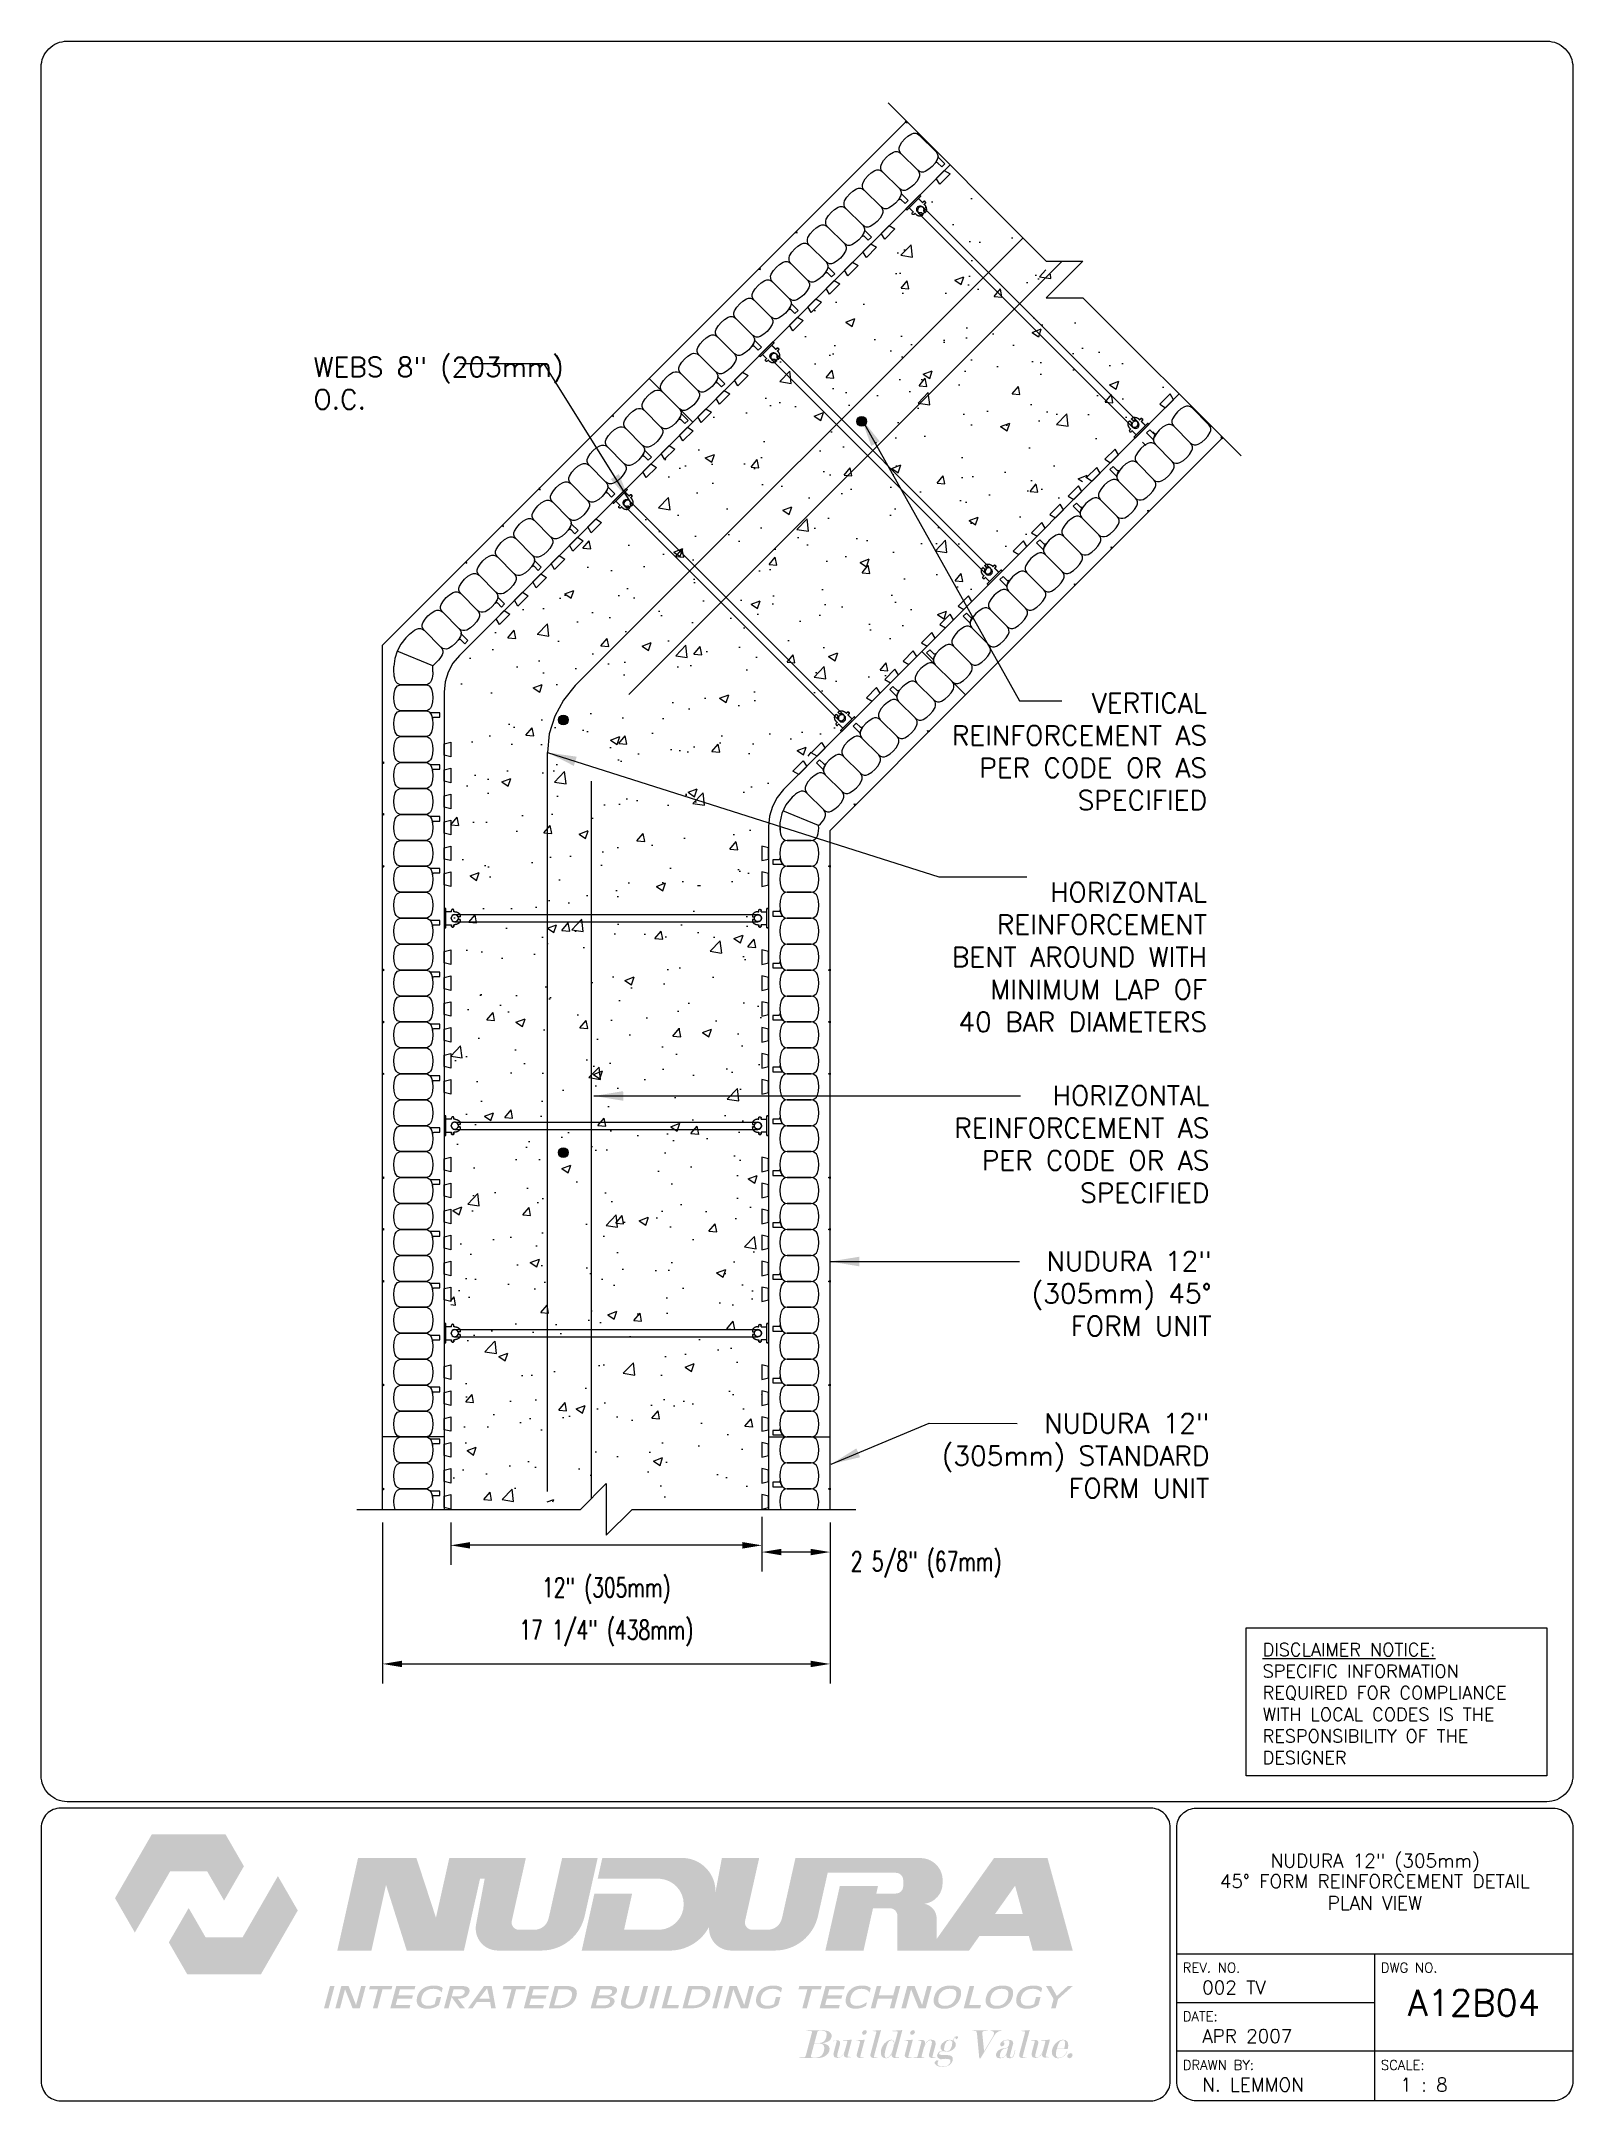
# Paper-space layout 'A12B04' of a CAD drawing. Header units: inches. Extents: x 0.42 to 7.8, y 0.49 to 10.41.
# The model-space entities are those that its viewports show. They can reach past a viewport. Long polylines and large blocks are cut down to what shows.
import ezdxf
from ezdxf.enums import TextEntityAlignment as Align

# ---------------------------------------------------------------- set-up
doc = ezdxf.new("R2010")
doc.units = ezdxf.units.IN
doc.header["$MEASUREMENT"] = 0
for name, color, linetype in [('DIM', 4, 'Continuous'), ('HATCH', 12, 'Continuous'), ('line25', 2, 'Continuous'), ('LINE3', 3, 'Continuous'), ('LINE50', 5, 'Continuous'), ('LINE9', 9, 'Continuous'), ('LOGO', 7, 'Continuous'), ('TBK_LINE65', 3, 'Continuous'), ('TBK_TEXT', 4, 'Continuous'), ('TEXT', 4, 'Continuous')]:
    doc.layers.add(name, color=color, linetype=linetype)
doc.styles.add('DIM', font='romans.shx', dxfattribs={"width": 0.7})
doc.styles.add('ROMANS', font='romans.shx', dxfattribs={"height": 0.75})
doc.dimstyles.new('ext_12', dxfattribs={"dimscale": 12, "dimtxt": 0.09375, "dimasz": 0.09375, "dimexe": 0.09375, "dimexo": 0.0625, "dimgap": 0.0625, "dimtad": 1, "dimdec": 3, "dimzin": 3, "dimdsep": 46, "dimlunit": 4, "dimtxsty": 'DIM', "dimcen": 0.09, "dimdle": 0.09375, "dimclrt": 4, "dimadec": 0, "dimazin": 0, "dimtfac": 1, "dimtdec": 3, "dimtmove": 2, "dimatfit": 3, "dimfxl": 0, "dimfrac": 2, "dimtolj": 1, "dimtzin": 0, "dimarcsym": 0})
doc.dimstyles.new('ext_8', dxfattribs={"dimscale": 8, "dimtxt": 0.09375, "dimasz": 0.09375, "dimexe": 0.09375, "dimexo": 0.0625, "dimgap": 0.0625, "dimtad": 1, "dimdec": 3, "dimzin": 3, "dimdsep": 46, "dimlunit": 4, "dimtxsty": 'DIM', "dimcen": 0.09, "dimdle": 0.09375, "dimclrt": 4, "dimadec": 0, "dimazin": 0, "dimtfac": 1, "dimtdec": 3, "dimtmove": 2, "dimatfit": 3, "dimfxl": 0, "dimfrac": 2, "dimtolj": 1, "dimtzin": 0, "dimarcsym": 0})

psp = doc.layouts.new('A12B04')

# ---------------------------------------------------------------- texts
at = {"layer": 'TBK_TEXT', "color": 7, "style": 'ROMANS'}
for s, p in [('REV. NO.', (5.9215, 1.107)), ('DWG NO.', (6.876, 1.107)), ('DATE:', (5.9215, 0.8726)), ('DRAWN BY:', (5.9215, 0.6382)), ('SCALE:', (6.876, 0.6382))]:
    psp.add_text(s, height=0.04688, dxfattribs=at).set_placement(p)
at = {"layer": 'TEXT', "insert": (6.3065, 2.6948), "char_height": 0.0625, "width": 1.41371, "attachment_point": 1, "style": 'ROMANS'}
psp.add_mtext('{\\Fromans.shx|c1;\\LDISCLAIMER NOTICE:\\l\\PSPECIFIC INFORMATION REQUIRED FOR COMPLIANCE WITH LOCAL CODES IS THE RESPONSIBILITY OF THE DESIGNER}', dxfattribs=at)

msp = doc.modelspace()

# ---------------------------------------------------------------- texts
at = {"layer": 'TEXT', "char_height": 0.75, "style": 'ROMANS'}
for s, insert, width, attachment_point in [('WEBS 8" (203mm) O.C.', (563.5182, 180.8866), 10.691884, 4), ('VERTICAL REINFORCEMENT AS PER CODE OR AS SPECIFIED', (597.9643, 166.6836), 10.691884, 6), ('HORIZONTAL REINFORCEMENT BENT AROUND WITH MINIMUM LAP OF 40 BAR DIAMETERS', (597.9643, 158.7652), 10.691884, 6), ('HORIZONTAL REINFORCEMENT AS PER CODE OR AS SPECIFIED', (598.0587, 151.5475), 10.691884, 6), ('NUDURA 12" (305mm) 45° FORM UNIT', (598.1483, 145.7911), 10.691884, 6), ('NUDURA 12" (305mm) STANDARD FORM UNIT', (598.0587, 139.5384), 12.379799, 6)]:
    msp.add_mtext(s, dxfattribs=dict(at, insert=insert, width=width, attachment_point=attachment_point))

# ---------------------------------------------------------------- blocks, each defined once
blk = doc.blocks.new('TITLEBLOCK-Tag')
at = {"style": 'ROMANS'}
for tag, height, p in [('TITLE_LINE_1', 0.065, (0.927, -0.1328)), ('TITLE_LINE_2', 0.065, (0.9294, -0.2258)), ('CENTRE-LINE-3', 0.065, (0.927, -0.3246)), ('TITLE_LINE_4', 0.065, (0.927, -0.4299)), ('TITLE_LINE_5', 0.065, (0.927, -0.526)), ('DWG', 0.125, (1.4043, -0.9102))]:
    blk.add_attdef(tag, text='', height=height, dxfattribs=at).set_placement(p, align=Align.MIDDLE_CENTER)
for tag, p in [('LATEST_REVISION', (0.0954, -0.8366)), ('REVISION_DATE', (0.0954, -1.071)), ('DRAWN_BY', (0.0954, -1.3053)), ('SCALE', (1.0499, -1.3053))]:
    blk.add_attdef(tag, text='', height=0.065, dxfattribs=at).set_placement(p, align=Align.MIDDLE_LEFT)
blk = doc.blocks.new('WEB_CENTRE_TOP_12')
for p, q in [((-0.141, 11.688), (-0.141, 0)), ((0.141, 11.688), (0.141, 0))]:
    blk.add_line(p, q)
for centre in [(0, 11.688), (0, 0)]:
    blk.add_circle(centre, 0.141)
blk = doc.blocks.new('*D5')
at = {"layer": 'Defpoints', "color": 0}
for p in [(580.811, 137.21), (583.436, 137.21), (580.811, 135.825)]:
    blk.add_point(p, dxfattribs=at)
at = {"layer": 'TEXT', "color": 0, "lineweight": -2}
for p, q in [((580.811, 136.71), (580.811, 135.075)), ((583.436, 136.71), (583.436, 135.075)), ((582.686, 135.825), (581.561, 135.825))]:
    blk.add_line(p, q, dxfattribs=at)
at = {"layer": 'TEXT', "color": 0}
for points in [[(581.561, 135.95), (581.561, 135.7), (580.811, 135.825)], [(582.686, 135.95), (582.686, 135.7), (583.436, 135.825)]]:
    blk.add_solid(points, dxfattribs=at)
at = {"layer": 'TEXT', "color": 4, "insert": (587.142, 135.342), "char_height": 0.75, "attachment_point": 5, "style": 'DIM'}
blk.add_mtext('\\A1;2 5/8" (67mm)', dxfattribs=at)
blk = doc.blocks.new('*D6')
at = {"layer": 'Defpoints', "color": 0}
for p in [(568.811, 137.47), (580.811, 137.689), (568.811, 136.085)]:
    blk.add_point(p, dxfattribs=at)
at = {"layer": 'TEXT', "color": 0, "lineweight": -2}
for p, q in [((568.811, 136.97), (568.811, 135.335)), ((580.811, 137.189), (580.811, 135.335)), ((580.061, 136.085), (569.561, 136.085))]:
    blk.add_line(p, q, dxfattribs=at)
at = {"layer": 'TEXT', "color": 0}
for points in [[(569.561, 136.21), (569.561, 135.96), (568.811, 136.085)], [(580.061, 136.21), (580.061, 135.96), (580.811, 136.085)]]:
    blk.add_solid(points, dxfattribs=at)
at = {"layer": 'TEXT', "color": 4, "insert": (574.811, 134.336), "char_height": 0.75, "attachment_point": 5, "style": 'DIM'}
blk.add_mtext('\\A1;12" (305mm)', dxfattribs=at)
blk = doc.blocks.new('*D7')
at = {"layer": 'Defpoints', "color": 0}
for p in [(566.186, 137.47), (583.436, 137.47), (583.436, 131.512)]:
    blk.add_point(p, dxfattribs=at)
at = {"layer": 'TEXT', "color": 0, "lineweight": -2}
for p, q in [((566.186, 136.97), (566.186, 130.762)), ((583.436, 136.97), (583.436, 130.762)), ((566.936, 131.512), (582.686, 131.512))]:
    blk.add_line(p, q, dxfattribs=at)
at = {"layer": 'TEXT', "color": 0}
for points in [[(566.936, 131.637), (566.936, 131.387), (566.186, 131.512)], [(582.686, 131.637), (582.686, 131.387), (583.436, 131.512)]]:
    blk.add_solid(points, dxfattribs=at)
at = {"layer": 'TEXT', "color": 4, "insert": (574.811, 132.702), "char_height": 0.75, "attachment_point": 5, "style": 'DIM'}
blk.add_mtext('\\A1;17 1/4" (438mm)', dxfattribs=at)
blk = doc.blocks.new('Connector')
blk.add_point((0.271, 0))
at = {"layer": 'LINE9'}
for p, q in [((0, 0.375), (0, -0.375)), ((0.062, -0.375), (0.062, 0.375)), ((0.281, 0.25), (0.062, 0.25))]:
    blk.add_line(p, q, dxfattribs=at)
for points, weights in [([(0.007, 0.375), (0.004, 0.375), (0, 0.375)], [1, 0.972587069138, 0.950305488115]), ([(0.327, 0.343), (0.308, 0.343), (0.281, 0.317), (0.281, 0.297)], [1, 0.85355339, 0.85355339, 1]), ([(0.328, 0.343), (0.327, 0.343), (0.327, 0.343)], [1, 0.70710678, 1]), ([(0.375, 0.297), (0.375, 0.317), (0.348, 0.343), (0.329, 0.343)], [1, 0.85355339, 0.85355339, 1]), ([(0.406, 0.25), (0.546, 0.25), (0.619, 0.131)], [0.958404415409, 0.794674173519, 0.864651571113]), ([(0.619, 0.052), (0.612, 0.049), (0.604, 0.049)], [0.83615024178, 0.892081430621, 1]), ([(0, -0.375), (0.004, -0.375), (0.007, -0.375)], [0.950305488115, 0.972587069138, 1]), ([(0.281, -0.297), (0.281, -0.317), (0.308, -0.343), (0.327, -0.343)], [1, 0.85355339, 0.85355339, 1]), ([(0.327, -0.343), (0.281, -0.343), (0.281, -0.297)], [1, 0.70710678, 1]), ([(0.329, -0.343), (0.348, -0.343), (0.375, -0.317), (0.375, -0.297)], [1, 0.85355339, 0.85355339, 1]), ([(0.375, -0.297), (0.375, -0.343), (0.329, -0.343)], [1, 0.70710678, 1]), ([(0.619, -0.131), (0.546, -0.25), (0.406, -0.25)], [0.864651574428, 0.794674169686, 0.958404415195]), ([(0.604, -0.049), (0.612, -0.049), (0.619, -0.052)], [1, 0.89208144177, 0.836150253337])]:
    blk.add_rational_spline(points, weights, degree=2, dxfattribs=at)
for points, degree in [([(0, 0.375), (0.002, 0.375), (0.005, 0.375), (0.007, 0.375)], 3), ([(0.007, 0.375), (0.021, 0.375), (0.051, 0.375), (0.062, 0.375), (0.062, 0.375)], 3), ([(0.281, 0.25), (0.281, 0.297)], 1), ([(0.327, 0.343), (0.327, 0.343), (0.328, 0.343), (0.328, 0.343)], 3), ([(0.328, 0.343), (0.329, 0.343), (0.329, 0.343), (0.329, 0.343)], 3), ([(0.375, 0.25), (0.375, 0.297)], 1), ([(0.406, 0.25), (0.375, 0.25)], 1), ([(0.406, 0.25), (0.406, 0.25)], 1), ([(0.406, 0.25), (0.406, 0.25)], 1), ([(0.406, 0.25), (0.406, 0.25)], 1), ([(0.406, 0.25), (0.406, 0.25)], 1), ([(0.406, 0.25), (0.406, 0.25)], 1), ([(0.406, 0.25), (0.406, 0.25)], 1), ([(0.406, 0.25), (0.406, 0.25)], 1), ([(0.406, 0.25), (0.406, 0.25)], 1), ([(0.406, 0.25), (0.406, 0.25)], 1), ([(0.406, 0.25), (0.406, 0.25)], 1), ([(0.406, 0.25), (0.406, 0.25)], 1), ([(0.406, 0.25), (0.406, 0.25)], 1), ([(0.406, 0.25), (0.406, 0.25)], 1), ([(0.406, 0.25), (0.406, 0.25)], 1), ([(0.406, 0.25), (0.406, 0.25)], 1), ([(0.406, 0.25), (0.406, 0.25)], 1), ([(0.406, 0.25), (0.406, 0.25)], 1), ([(0.406, 0.25), (0.406, 0.25)], 1), ([(0.406, 0.25), (0.406, 0.25)], 1), ([(0.406, 0.25), (0.406, 0.25)], 1), ([(0.406, 0.25), (0.406, 0.25)], 1), ([(0.406, 0.25), (0.406, 0.25)], 1), ([(0.406, 0.25), (0.406, 0.25)], 1), ([(0.406, 0.25), (0.406, 0.25)], 1), ([(0.604, 0.049), (0.532, 0.049)], 1), ([(0.532, 0.049), (0.532, 0.049)], 1), ([(0.532, 0.049), (0.532, 0.049)], 1), ([(0.532, 0.049), (0.532, 0.049)], 1), ([(0.532, 0.049), (0.532, 0.049)], 1), ([(0.532, 0.049), (0.532, 0.049)], 1), ([(0.532, 0.049), (0.532, 0.049)], 1), ([(0.532, 0.049), (0.532, 0.049)], 1), ([(0.532, 0.049), (0.532, 0.049)], 1), ([(0.532, 0.049), (0.532, 0.049)], 1), ([(0.532, 0.049), (0.532, 0.049)], 1), ([(0.604, 0.049), (0.609, 0.049), (0.614, 0.05), (0.619, 0.052)], 3), ([(0.604, 0.049), (0.604, 0.049)], 1), ([(0.604, 0.049), (0.604, 0.049)], 1), ([(0.604, 0.049), (0.604, 0.049)], 1), ([(0.604, 0.049), (0.604, 0.049)], 1), ([(0.619, 0.131), (0.619, 0.052)], 1), ([(0.619, 0.131), (0.619, 0.131)], 1), ([(0.619, 0.131), (0.619, 0.131)], 1), ([(0.619, 0.131), (0.619, 0.131)], 1), ([(0.619, 0.131), (0.619, 0.131)], 1), ([(0.007, -0.375), (0.005, -0.375), (0.002, -0.375), (0, -0.375)], 3), ([(0.062, -0.375), (0.062, -0.375), (0.051, -0.375), (0.021, -0.375), (0.007, -0.375)], 3), ([(0.062, -0.25), (0.281, -0.25)], 1), ([(0.281, -0.297), (0.281, -0.25)], 1), ([(0.281, -0.25), (0.281, -0.297)], 1), ([(0.328, -0.343), (0.328, -0.343), (0.327, -0.343), (0.327, -0.343)], 3), ([(0.329, -0.343), (0.329, -0.343), (0.329, -0.343), (0.328, -0.343)], 3), ([(0.375, -0.25), (0.375, -0.297)], 1), ([(0.375, -0.297), (0.375, -0.25)], 1), ([(0.406, -0.25), (0.375, -0.25)], 1), ([(0.406, -0.25), (0.406, -0.25)], 1), ([(0.406, -0.25), (0.406, -0.25)], 1), ([(0.406, -0.25), (0.406, -0.25)], 1), ([(0.406, -0.25), (0.406, -0.25)], 1), ([(0.406, -0.25), (0.406, -0.25)], 1), ([(0.406, -0.25), (0.406, -0.25)], 1), ([(0.406, -0.25), (0.406, -0.25)], 1), ([(0.406, -0.25), (0.406, -0.25)], 1), ([(0.406, -0.25), (0.406, -0.25)], 1), ([(0.406, -0.25), (0.406, -0.25)], 1), ([(0.406, -0.25), (0.406, -0.25)], 1), ([(0.532, -0.049), (0.604, -0.049)], 1), ([(0.604, -0.049), (0.58, -0.049), (0.556, -0.049), (0.532, -0.049)], 3), ([(0.532, -0.049), (0.532, -0.049)], 1), ([(0.532, -0.049), (0.532, -0.049)], 1), ([(0.532, -0.049), (0.532, -0.049)], 1), ([(0.532, -0.049), (0.532, -0.049)], 1), ([(0.619, -0.052), (0.614, -0.05), (0.609, -0.049), (0.604, -0.049)], 3), ([(0.604, -0.049), (0.604, -0.049)], 1), ([(0.604, -0.049), (0.604, -0.049)], 1), ([(0.604, -0.049), (0.604, -0.049)], 1), ([(0.604, -0.049), (0.604, -0.049)], 1), ([(0.604, -0.049), (0.604, -0.049)], 1), ([(0.604, -0.049), (0.604, -0.049)], 1), ([(0.604, -0.049), (0.604, -0.049)], 1), ([(0.604, -0.049), (0.604, -0.049)], 1), ([(0.619, -0.052), (0.619, -0.131)], 1), ([(0.619, -0.131), (0.619, -0.131)], 1), ([(0.619, -0.131), (0.619, -0.131)], 1), ([(0.619, -0.131), (0.619, -0.131)], 1), ([(0.619, -0.131), (0.619, -0.131)], 1)]:
    blk.add_open_spline(points, degree=degree, dxfattribs=at)
for points, weights, knots in [([(0.062, 0.375), (0.062, 0.375), (0.046, 0.375), (0.03, 0.375), (0.007, 0.375)], [0.868718858569, 0.861102746415, 1, 0.861102734288, 0.868718859898], [0, 0, 0, 0.5, 0.5, 1, 1, 1]), ([(0.532, 0.049), (0.472, 0.203), (0.333, 0.113), (0.157, 0), (0.333, -0.113), (0.472, -0.203), (0.532, -0.049)], [0.899508922286, 0.599718215298, 1, 0.54226024, 1, 0.599718224335, 0.899508908749], [0, 0, 0, 0.318112, 0.318112, 0.681888, 0.681888, 1, 1, 1]), ([(0.007, -0.375), (0.03, -0.375), (0.046, -0.375), (0.062, -0.375), (0.062, -0.375)], [0.868718859319, 0.861102739573, 1, 0.861102742958, 0.868718858948], [0, 0, 0, 0.5, 0.5, 1, 1, 1])]:
    blk.add_rational_spline(points, weights, degree=2, knots=knots, dxfattribs=at)

# ---------------------------------------------------------------- dimensions: what is measured, and where the dimension line sits
at = {"layer": 'TEXT'}
for base, p1, p2, text, picture, middle in [((583.4358, 131.512), (566.1858, 137.4703), (583.4358, 137.4703), '17 1/4" (438mm)', '*D7', (574.8108, 132.7025)), ((568.8108, 136.085), (580.8108, 137.6891), (568.8108, 137.4703), '12" (305mm)', '*D6', (574.8108, 134.3357)), ((580.8108, 135.8248), (583.4358, 137.21), (580.8108, 137.21), '2 5/8" (67mm)', '*D5', (587.1425, 135.3423))]:
    dim = msp.add_linear_dim(base=base, p1=p1, p2=p2, text=text, dimstyle='ext_8', dxfattribs=at)
    dim.commit()
    dim.dimension.update_dxf_attribs({"geometry": picture, "text_midpoint": middle, "dimtype": 160})

# ---------------------------------------------------------------- hatches: boundary and pattern name
at = {"layer": 'HATCH'}
h = msp.add_hatch(dxfattribs=at)
h.set_pattern_fill('AR-CONC', color=256, scale=0.5, style=0)
h.set_pattern_definition([(50, (56.2942, -79.9173), (3.586301, -0.31376), [0.375, -4.125]), (355, (56.2942, -79.9173), (-0.693757, 3.76096), [0.3, -3.3]), (100.4514, (56.593, -79.9435), (2.892547, 3.447198), [0.3187, -3.50571]), (46.1842, (56.2942, -78.9173), (5.336205, -0.827595), [0.5625, -6.1875]), (96.6356, (56.739, -78.9863), (4.673314, 4.87059), [0.47805, -5.258565]), (351.1842, (56.294, -78.9173), (4.67331, 4.870593), [0.45, -4.95]), (21, (56.7942, -79.1673), (2.984535, -2.013094), [0.375, -4.125]), (326, (56.7942, -79.1673), (1.216577, 3.62575), [0.3, -3.3]), (71.4514, (57.043, -79.335), (4.201113, 1.612652), [0.3187, -3.50571]), (37.5, (56.2942, -79.9173), (0.0607993, 1.6644693), [0, -3.26, 0, -3.35, 0, -3.3125]), (7.5, (56.2942, -79.9173), (1.3153477, 1.9720586), [0, -1.91, 0, -3.185, 0, -1.2625]), (327.5, (55.1792, -79.9173), (2.6691122, -0.1127744), [0, -1.25, 0, -3.9, 0, -5.175]), (317.5, (54.6792, -79.9173), (2.915931, 0.500525), [0, -1.625, 0, -2.59, 0, -3.675])])
h.paths.add_polyline_path([(596.5469, 180.471), (588.0616, 188.9563), (568.8108, 169.7054), (568.8108, 137.7618), (573.7366, 137.7618), (574.998, 139.0231), (574.998, 137.7618), (580.8108, 137.7618), (580.8108, 164.7349)])
at = {"layer": 'LINE3'}
for points in [[(584.4658, 179.4128, 1), (584.8408, 179.4128, 1)], [(572.9666, 167.9064, 1), (573.3416, 167.9064, 1)], [(572.9666, 151.2243, 1), (573.3416, 151.2243, 1)]]:
    msp.add_hatch(color=256, dxfattribs=at).paths.add_polyline_path(points)

# ---------------------------------------------------------------- linework, layer by layer
at = {"layer": 'line25'}
for p, q in [((588.0617, 189.3099), (578.1401, 179.3883)), ((596.9005, 180.4711), (586.9789, 170.5495)), ((578.1401, 179.3883), (569.1466, 170.3948)), ((586.9789, 170.5495), (581.6466, 165.2171)), ((568.5608, 168.9806), (568.5608, 140.2618)), ((581.0608, 163.8029), (581.0608, 140.2618)), ((568.5608, 140.2618), (568.5608, 137.4703)), ((581.0608, 140.2618), (581.0608, 137.4703))]:
    msp.add_line(p, q, dxfattribs=at)
for points in [[(587.8408, 189.089), (588.0616, 188.9563), (587.664, 188.5587), (587.5313, 188.7795)], [(585.7195, 186.9677), (585.9403, 186.835), (585.5427, 186.4374), (585.41, 186.6582)], [(585.0124, 186.2606), (585.2332, 186.1279), (584.8356, 185.7302), (584.7029, 185.9511)], [(584.3053, 185.5535), (584.5261, 185.4208), (584.1285, 185.0231), (583.9958, 185.244)], [(583.5982, 184.8464), (583.819, 184.7137), (583.4214, 184.316), (583.2887, 184.5369)], [(582.1839, 183.4321), (582.4048, 183.2994), (582.0072, 182.9018), (581.8745, 183.1227)], [(582.891, 184.1393), (583.1119, 184.0066), (582.7143, 183.6089), (582.5816, 183.8298)], [(580.0626, 181.3108), (580.2835, 181.1781), (579.8858, 180.7805), (579.7531, 181.0013)], [(579.3555, 180.6037), (579.5764, 180.471), (579.1787, 180.0734), (579.046, 180.2942)], [(596.6796, 180.2502), (596.5469, 180.471), (596.1493, 180.0734), (596.3701, 179.9407)], [(578.6484, 179.8966), (578.8693, 179.7639), (578.4716, 179.3663), (578.3389, 179.5871)], [(577.9413, 179.1895), (578.1621, 179.0568), (577.7645, 178.6592), (577.6318, 178.88)], [(577.2342, 178.4824), (577.455, 178.3497), (577.0574, 177.9521), (576.9247, 178.1729)], [(594.5583, 178.1288), (594.4256, 178.3497), (594.028, 177.9521), (594.2488, 177.8194)], [(576.5271, 177.7753), (576.7479, 177.6426), (576.3503, 177.245), (576.2176, 177.4658)], [(593.8512, 177.4217), (593.7185, 177.6426), (593.3209, 177.245), (593.5417, 177.1123)], [(593.1441, 176.7146), (593.0114, 176.9355), (592.6138, 176.5379), (592.8346, 176.4052)], [(574.4058, 175.654), (574.6266, 175.5213), (574.229, 175.1236), (574.0963, 175.3445)], [(591.7299, 175.3004), (591.5972, 175.5213), (591.1995, 175.1236), (591.4204, 174.9909)], [(592.437, 176.0075), (592.3043, 176.2284), (591.9067, 175.8308), (592.1275, 175.698)], [(573.6987, 174.9469), (573.9195, 174.8142), (573.5219, 174.4165), (573.3892, 174.6374)], [(591.0228, 174.5933), (590.8901, 174.8142), (590.4924, 174.4165), (590.7133, 174.2838)], [(572.9915, 174.2398), (573.2124, 174.1071), (572.8148, 173.7094), (572.6821, 173.9303)], [(572.2844, 173.5327), (572.5053, 173.4), (572.1077, 173.0023), (571.975, 173.2232)], [(571.5773, 172.8255), (571.7982, 172.6928), (571.4006, 172.2952), (571.2679, 172.5161)], [(588.9015, 172.472), (588.7687, 172.6928), (588.3711, 172.2952), (588.592, 172.1625)], [(570.8702, 172.1184), (571.0911, 171.9857), (570.6935, 171.5881), (570.5608, 171.809)], [(588.1943, 171.7649), (588.0616, 171.9857), (587.664, 171.5881), (587.8849, 171.4554)], [(587.4872, 171.0578), (587.3545, 171.2786), (586.9569, 170.881), (587.1778, 170.7483)], [(586.7801, 170.3507), (586.6474, 170.5715), (586.2498, 170.1739), (586.4707, 170.0412)], [(585.3659, 168.9365), (585.2332, 169.1573), (584.8356, 168.7597), (585.0564, 168.627)], [(586.073, 169.6436), (585.9403, 169.8644), (585.5427, 169.4668), (585.7635, 169.3341)], [(568.5608, 166.9806), (568.8108, 167.043), (568.8108, 166.4806), (568.5608, 166.543)], [(582.9351, 166.5057), (582.7143, 166.6384), (583.1119, 167.036), (583.2446, 166.8151)], [(568.5608, 165.9806), (568.8108, 166.043), (568.8108, 165.4806), (568.5608, 165.543)], [(582.228, 165.7986), (582.0072, 165.9313), (582.4048, 166.3289), (582.5375, 166.108)], [(568.5608, 164.9806), (568.8108, 165.043), (568.8108, 164.4806), (568.5608, 164.543)], [(568.5608, 163.9806), (568.8108, 164.043), (568.8108, 163.4806), (568.5608, 163.543)], [(568.5608, 162.9806), (568.8108, 163.043), (568.8108, 162.4806), (568.5608, 162.543)], [(581.0608, 162.9806), (580.8108, 163.043), (580.8108, 162.4806), (581.0608, 162.543)], [(568.5608, 161.9806), (568.8108, 162.043), (568.8108, 161.4806), (568.5608, 161.543)], [(581.0608, 161.9806), (580.8108, 162.043), (580.8108, 161.4806), (581.0608, 161.543)], [(568.5608, 158.9806), (568.8108, 159.043), (568.8108, 158.4806), (568.5608, 158.543)], [(581.0608, 158.9806), (580.8108, 159.043), (580.8108, 158.4806), (581.0608, 158.543)], [(568.5608, 157.9806), (568.8108, 158.043), (568.8108, 157.4806), (568.5608, 157.543)], [(581.0608, 157.9806), (580.8108, 158.043), (580.8108, 157.4806), (581.0608, 157.543)], [(568.5608, 156.9806), (568.8108, 157.043), (568.8108, 156.4806), (568.5608, 156.543)], [(581.0608, 156.9806), (580.8108, 157.043), (580.8108, 156.4806), (581.0608, 156.543)], [(568.5608, 155.9806), (568.8108, 156.043), (568.8108, 155.4806), (568.5608, 155.543)], [(581.0608, 155.9806), (580.8108, 156.043), (580.8108, 155.4806), (581.0608, 155.543)], [(568.5608, 154.9806), (568.8108, 155.043), (568.8108, 154.4806), (568.5608, 154.543)], [(581.0608, 154.9806), (580.8108, 155.043), (580.8108, 154.4806), (581.0608, 154.543)], [(568.5608, 153.9806), (568.8108, 154.043), (568.8108, 153.4806), (568.5608, 153.543)], [(581.0608, 153.9806), (580.8108, 154.043), (580.8108, 153.4806), (581.0608, 153.543)], [(568.5608, 150.9806), (568.8108, 151.043), (568.8108, 150.4806), (568.5608, 150.543)], [(581.0608, 150.9806), (580.8108, 151.043), (580.8108, 150.4806), (581.0608, 150.543)], [(568.5608, 149.9806), (568.8108, 150.043), (568.8108, 149.4806), (568.5608, 149.543)], [(581.0608, 149.9806), (580.8108, 150.043), (580.8108, 149.4806), (581.0608, 149.543)], [(568.5608, 148.9806), (568.8108, 149.043), (568.8108, 148.4806), (568.5608, 148.543)], [(581.0608, 148.9806), (580.8108, 149.043), (580.8108, 148.4806), (581.0608, 148.543)], [(568.5608, 147.9806), (568.8108, 148.043), (568.8108, 147.4806), (568.5608, 147.543)], [(581.0608, 147.9806), (580.8108, 148.043), (580.8108, 147.4806), (581.0608, 147.543)], [(568.5608, 146.9806), (568.8108, 147.043), (568.8108, 146.4806), (568.5608, 146.543)], [(581.0608, 146.9806), (580.8108, 147.043), (580.8108, 146.4806), (581.0608, 146.543)], [(568.5608, 145.9806), (568.8108, 146.043), (568.8108, 145.4806), (568.5608, 145.543)], [(581.0608, 145.9806), (580.8108, 146.043), (580.8108, 145.4806), (581.0608, 145.543)], [(568.5608, 142.9806), (568.8108, 143.043), (568.8108, 142.4806), (568.5608, 142.543)], [(581.0608, 142.9806), (580.8108, 143.043), (580.8108, 142.4806), (581.0608, 142.543)], [(568.5608, 141.9806), (568.8108, 142.043), (568.8108, 141.4806), (568.5608, 141.543)], [(581.0608, 141.9806), (580.8108, 142.043), (580.8108, 141.4806), (581.0608, 141.543)], [(568.5608, 140.9806), (568.8108, 141.043), (568.8108, 140.4806), (568.5608, 140.543)], [(581.0608, 140.9806), (580.8108, 141.043), (580.8108, 140.4806), (581.0608, 140.543)], [(568.5608, 139.9806), (568.8108, 140.043), (568.8108, 139.4806), (568.5608, 139.543)], [(581.0608, 139.9806), (580.8108, 140.043), (580.8108, 139.4806), (581.0608, 139.543)], [(568.5608, 138.9806), (568.8108, 139.043), (568.8108, 138.4806), (568.5608, 138.543)], [(581.0608, 138.9806), (580.8108, 139.043), (580.8108, 138.4806), (581.0608, 138.543)], [(568.5608, 137.9806), (568.8108, 138.043), (568.8108, 137.4806), (568.5608, 137.543)], [(581.0608, 137.9806), (580.8108, 138.043), (580.8108, 137.4806), (581.0608, 137.543)]]:
    msp.add_lwpolyline(points, close=True, dxfattribs=at)
for centre in [(570.5608, 168.9806), (583.0608, 163.8029)]:
    msp.add_arc(centre, 2, 135, 180, dxfattribs=at)
at = {"layer": 'LINE3'}
for p, q in [((590.877, 186.4946), (573.6092, 169.2269)), ((592.3888, 185.5976), (575.6801, 168.8889)), ((572.5422, 138.1598), (572.5422, 166.6509)), ((574.2455, 137.905), (574.2455, 165.5385))]:
    msp.add_line(p, q, dxfattribs=at)
for centre in [(584.6533, 179.4128), (573.1541, 167.9064), (573.1541, 151.2243)]:
    msp.add_circle(centre, 0.1875, dxfattribs=at)
msp.add_arc((576.1911, 166.6484), 3.6489, 135.038399, 179.961601, dxfattribs=at)
at = {"layer": 'LINE50'}
for p, q in [((576.4607, 181.0677), (586.3823, 190.9893)), ((566.1858, 170.7928), (576.4607, 181.0677)), ((576.4607, 181.0677), (578.1401, 179.3883)), ((588.6583, 168.8701), (598.5799, 178.7917)), ((566.1858, 140.2618), (566.1858, 170.7928)), ((588.6583, 168.8701), (586.9789, 170.5495)), ((583.4358, 163.6476), (588.6583, 168.8701)), ((583.4358, 140.2618), (583.4358, 163.6476)), ((568.5608, 140.2618), (566.1858, 140.2618)), ((566.1858, 137.4703), (566.1858, 140.2618)), ((568.5608, 140.2618), (566.1858, 140.2618)), ((581.0608, 140.2618), (583.4358, 140.2618)), ((581.0608, 140.2618), (583.4358, 140.2618)), ((583.4358, 137.4703), (583.4358, 140.2618))]:
    msp.add_line(p, q, dxfattribs=at)
at = {"layer": 'LINE9'}
for p, q in [((595.8831, 179.0154), (596.0125, 178.886)), ((595.4836, 178.6159), (595.613, 178.4865)), ((567.2241, 171.2124), (567.0809, 171.0692)), ((566.6233, 169.7618), (566.6233, 169.9643)), ((568.1233, 169.9902), (566.7422, 170.5623)), ((568.2848, 170.1517), (568.1233, 169.9902)), ((568.1233, 169.7618), (568.1233, 169.9902)), ((582.9961, 163.8297), (581.6172, 164.4008)), ((583.1946, 164.4344), (582.5432, 165.0857)), ((581.7877, 163.2618), (582.7089, 163.2618))]:
    msp.add_line(p, q, dxfattribs=at)
at = {"layer": 'LINE9', "flags": 128}
for points in [[(585.6752, 191.6964), (591.774, 185.5976), (593.1882, 185.5976), (591.774, 184.1834), (593.1882, 184.1834), (599.287, 178.0846)], [(565.1858, 137.4703), (573.8108, 137.4703), (574.8108, 138.4703), (574.8108, 136.4703), (575.8108, 137.4703), (584.4358, 137.4703)]]:
    msp.add_lwpolyline(points, dxfattribs=at)
at = {"layer": 'LINE9'}
for points in [[(586.3381, 190.9451), (586.4058, 190.9216), (586.3823, 190.9893)], [(582.0955, 186.7025), (582.1632, 186.679), (582.1397, 186.7467)], [(580.6813, 185.2882), (580.749, 185.2647), (580.7255, 185.3324)], [(575.0244, 179.6314), (575.0921, 179.6079), (575.0686, 179.6756)], [(598.5357, 178.7475), (598.5122, 178.8152), (598.5799, 178.7917)], [(572.196, 176.803), (572.2637, 176.7795), (572.2402, 176.8472)], [(595.7073, 175.9191), (595.6838, 175.9868), (595.7515, 175.9633)], [(570.7818, 175.3887), (570.8495, 175.3652), (570.826, 175.4329)], [(569.3676, 173.9745), (569.4353, 173.951), (569.4118, 174.0187)], [(594.2931, 174.5049), (594.2696, 174.5726), (594.3373, 174.5491)], [(592.8789, 173.0907), (592.8554, 173.1583), (592.9231, 173.1348)], [(587.222, 167.4338), (587.1985, 167.5015), (587.2662, 167.478)], [(566.1858, 166.2305), (566.2503, 166.2618), (566.1858, 166.293)], [(584.3936, 164.6054), (584.3701, 164.6731), (584.4378, 164.6496)], [(566.1858, 164.2305), (566.2503, 164.2618), (566.1858, 164.293)], [(566.1858, 162.2305), (566.2503, 162.2618), (566.1858, 162.293)], [(583.4358, 162.2305), (583.3713, 162.2618), (583.4358, 162.293)], [(566.1858, 158.2305), (566.2503, 158.2618), (566.1858, 158.293)], [(583.4358, 158.2305), (583.3713, 158.2618), (583.4358, 158.293)], [(566.1858, 156.2305), (566.2503, 156.2618), (566.1858, 156.293)], [(583.4358, 156.2305), (583.3713, 156.2618), (583.4358, 156.293)], [(566.1858, 154.2305), (566.2503, 154.2618), (566.1858, 154.293)], [(583.4358, 154.2305), (583.3713, 154.2618), (583.4358, 154.293)], [(566.1858, 150.2305), (566.2503, 150.2618), (566.1858, 150.293)], [(583.4358, 150.2305), (583.3713, 150.2618), (583.4358, 150.293)], [(566.1858, 148.2305), (566.2503, 148.2618), (566.1858, 148.293)], [(583.4358, 148.2305), (583.3713, 148.2618), (583.4358, 148.293)], [(566.1858, 146.2305), (566.2503, 146.2618), (566.1858, 146.293)], [(583.4358, 146.2305), (583.3713, 146.2618), (583.4358, 146.293)], [(566.1858, 142.2305), (566.2503, 142.2618), (566.1858, 142.293)], [(583.4358, 142.2305), (583.3713, 142.2618), (583.4358, 142.293)], [(566.1858, 138.2305), (566.2503, 138.2618), (566.1858, 138.293)], [(583.4358, 138.2305), (583.3713, 138.2618), (583.4358, 138.293)]]:
    msp.add_lwpolyline(points, close=True, dxfattribs=at)
for points in [[(586.8643, 188.8041, -0.1576708), (586.402, 188.3418, -0.3253046), (586.1114, 188.3876), (585.46, 189.039, -0.3253046), (585.4142, 189.3296, -0.1576708), (585.8765, 189.7919, -0.3253046), (586.1671, 189.7461), (586.8185, 189.0947, -0.3253046)], [(587.5714, 189.5112, -0.1576708), (587.1091, 189.0489, -0.3253046), (586.8185, 189.0947), (586.1671, 189.7461, -0.3253046), (586.1213, 190.0367, -0.1576708), (586.5837, 190.499, -0.3253046), (586.8742, 190.4532), (587.5256, 189.8018, -0.3253046)], [(586.1572, 188.097, -0.1576708), (585.6949, 187.6347, -0.3253046), (585.4043, 187.6805), (584.7529, 188.3319, -0.3253046), (584.7071, 188.6225, -0.1576708), (585.1694, 189.0848, -0.3253046), (585.46, 189.039), (586.1114, 188.3876, -0.3253046)], [(587.5714, 189.5112, -0.0372667), (587.4891, 189.3762, -0.4630356), (587.5841, 189.384), (587.7408, 189.2273), (587.8616, 189.3481), (587.6169, 189.5928, -0.1890024), (587.5986, 189.6346, -0.1284074)], [(585.4501, 187.3899, -0.1576708), (584.9878, 186.9276, -0.3253046), (584.6972, 186.9734), (584.0458, 187.6248, -0.3253046), (584, 187.9153, -0.1576708), (584.4623, 188.3777, -0.3253046), (584.7529, 188.3319), (585.4043, 187.6805, -0.3253046)], [(586.1572, 188.097, -0.0372667), (586.0749, 187.962, -0.4630356), (586.1699, 187.9697), (586.3266, 187.8131), (586.4474, 187.9339), (586.2027, 188.1786, -0.1890024), (586.1844, 188.2204, -0.1284074)], [(584.743, 186.6828, -0.1576708), (584.2806, 186.2205, -0.3253046), (583.9901, 186.2663), (583.3387, 186.9177, -0.3253046), (583.2929, 187.2082, -0.1576708), (583.7552, 187.6706, -0.3253046), (584.0458, 187.6248), (584.6972, 186.9734, -0.3253046)], [(584.0359, 185.9757, -0.1576708), (583.5735, 185.5134, -0.3253046), (583.283, 185.5592), (582.6316, 186.2105, -0.3253046), (582.5858, 186.5011, -0.1576708), (583.0481, 186.9635, -0.3253046), (583.3387, 186.9177), (583.9901, 186.2663, -0.3253046)], [(584.743, 186.6828, -0.0372667), (584.6607, 186.5477, -0.4630356), (584.7557, 186.5555), (584.9124, 186.3988), (585.0332, 186.5196), (584.7885, 186.7644, -0.1890024), (584.7702, 186.8062, -0.1284074)], [(583.3288, 185.2686, -0.1576708), (582.8664, 184.8063, -0.3253046), (582.5758, 184.8521), (581.9245, 185.5034, -0.3253046), (581.8787, 185.794, -0.1576708), (582.341, 186.2564, -0.3253046), (582.6316, 186.2105), (583.283, 185.5592, -0.3253046)], [(582.6217, 184.5615, -0.1576708), (582.1593, 184.0992, -0.3253046), (581.8687, 184.145), (581.2174, 184.7963, -0.3253046), (581.1716, 185.0869, -0.1576708), (581.6339, 185.5493, -0.3253046), (581.9245, 185.5034), (582.5758, 184.8521, -0.3253046)], [(583.3288, 185.2686, -0.0372667), (583.2465, 185.1335, -0.4630356), (583.3415, 185.1413), (583.4982, 184.9846), (583.619, 185.1054), (583.3743, 185.3501, -0.1890024), (583.356, 185.392, -0.1284074)], [(581.9146, 183.8544, -0.1576708), (581.4522, 183.392, -0.3253046), (581.1616, 183.4379), (580.5103, 184.0892, -0.3253046), (580.4645, 184.3798, -0.1576708), (580.9268, 184.8421, -0.3253046), (581.2174, 184.7963), (581.8687, 184.145, -0.3253046)], [(580.5003, 182.4402, -0.1576708), (580.038, 181.9778, -0.3253046), (579.7474, 182.0237), (579.0961, 182.675, -0.3253046), (579.0502, 182.9656, -0.1576708), (579.5126, 183.4279, -0.3253046), (579.8032, 183.3821), (580.4545, 182.7308, -0.3253046)], [(581.2075, 183.1473, -0.1576708), (580.7451, 182.6849, -0.3253046), (580.4545, 182.7308), (579.8032, 183.3821, -0.3253046), (579.7574, 183.6727, -0.1576708), (580.2197, 184.135, -0.3253046), (580.5103, 184.0892), (581.1616, 183.4379, -0.3253046)], [(581.9146, 183.8544, -0.0372667), (581.8323, 183.7193, -0.4630356), (581.9273, 183.7271), (582.084, 183.5704), (582.2048, 183.6912), (581.96, 183.9359, -0.1890024), (581.9418, 183.9777, -0.1284074)], [(579.7932, 181.7331, -0.1576708), (579.3309, 181.2707, -0.3253046), (579.0403, 181.3165), (578.389, 181.9679, -0.3253046), (578.3431, 182.2585, -0.1576708), (578.8055, 182.7208, -0.3253046), (579.0961, 182.675), (579.7474, 182.0237, -0.3253046)], [(579.0861, 181.026, -0.1576708), (578.6238, 180.5636, -0.3253046), (578.3332, 180.6094), (577.6818, 181.2608, -0.3253046), (577.636, 181.5514, -0.1576708), (578.0984, 182.0137, -0.3253046), (578.389, 181.9679), (579.0403, 181.3165, -0.3253046)], [(580.5003, 182.4402, -0.0372667), (580.4181, 182.3051, -0.4630356), (580.5131, 182.3129), (580.6698, 182.1562), (580.7906, 182.277), (580.5458, 182.5217, -0.1890024), (580.5276, 182.5635, -0.1284074)], [(578.379, 180.3189, -0.1576708), (577.9167, 179.8565, -0.3253046), (577.6261, 179.9023), (576.9747, 180.5537, -0.3253046), (576.9289, 180.8443, -0.1576708), (577.3913, 181.3066, -0.3253046), (577.6818, 181.2608), (578.3332, 180.6094, -0.3253046)], [(579.0861, 181.026, -0.0372667), (579.0038, 180.8909, -0.4630356), (579.0989, 180.8987), (579.2555, 180.742), (579.3763, 180.8628), (579.1316, 181.1075, -0.1890024), (579.1134, 181.1493, -0.1284074)], [(577.6719, 179.6117, -0.1576708), (577.2096, 179.1494, -0.3253046), (576.919, 179.1952), (576.2676, 179.8466, -0.3253046), (576.2218, 180.1372, -0.1576708), (576.6842, 180.5995, -0.3253046), (576.9747, 180.5537), (577.6261, 179.9023, -0.3253046)], [(576.9648, 178.9046, -0.1576708), (576.5025, 178.4423, -0.3253046), (576.2119, 178.4881), (575.5605, 179.1395, -0.3253046), (575.5147, 179.4301, -0.1576708), (575.977, 179.8924, -0.3253046), (576.2676, 179.8466), (576.919, 179.1952, -0.3253046)], [(577.6719, 179.6117, -0.0372667), (577.5896, 179.4767, -0.4630356), (577.6846, 179.4845), (577.8413, 179.3278), (577.9621, 179.4486), (577.7174, 179.6933, -0.1890024), (577.6991, 179.7351, -0.1284074)], [(597.1019, 179.9808, 0.1576708), (596.6395, 179.5185, 0.3253046), (596.6853, 179.2279), (597.3367, 178.5765, 0.3253046), (597.6273, 178.5307, 0.1576708), (598.0896, 178.993, 0.3253046), (598.0438, 179.2836), (597.3924, 179.935, 0.3253046)], [(576.2577, 178.1975, -0.1576708), (575.7954, 177.7352, -0.3253046), (575.5048, 177.781), (574.8534, 178.4324, -0.3253046), (574.8076, 178.723, -0.1576708), (575.2699, 179.1853, -0.3253046), (575.5605, 179.1395), (576.2119, 178.4881, -0.3253046)], [(595.9324, 178.8113, -0.0372667), (596.0147, 178.9464, -0.4630356), (595.9197, 178.9386), (595.763, 179.0953), (595.6422, 178.9745), (595.8869, 178.7298, -0.1890024), (595.9052, 178.688, -0.1284074)], [(596.3948, 179.2737, 0.1576708), (595.9324, 178.8113, 0.3253046), (595.9782, 178.5208), (596.6296, 177.8694, 0.3253046), (596.9202, 177.8236, 0.1576708), (597.3825, 178.2859, 0.3253046), (597.3367, 178.5765), (596.6853, 179.2279, 0.3253046)], [(575.5506, 177.4904, -0.1576708), (575.0883, 177.0281, -0.3253046), (574.7977, 177.0739), (574.1463, 177.7253, -0.3253046), (574.1005, 178.0158, -0.1576708), (574.5628, 178.4782, -0.3253046), (574.8534, 178.4324), (575.5048, 177.781, -0.3253046)], [(576.2577, 178.1975, -0.0372667), (576.1754, 178.0625, -0.4630356), (576.2704, 178.0703), (576.4271, 177.9136), (576.5479, 178.0344), (576.3032, 178.2791, -0.1890024), (576.2849, 178.3209, -0.1284074)], [(594.9805, 177.8595, 0.1576708), (594.5182, 177.3971, 0.3253046), (594.564, 177.1065), (595.2154, 176.4552, 0.3253046), (595.506, 176.4094, 0.1576708), (595.9683, 176.8717, 0.3253046), (595.9225, 177.1623), (595.2711, 177.8137, 0.3253046)], [(595.6877, 178.5666, 0.1576708), (595.2253, 178.1042, 0.3253046), (595.2711, 177.8137), (595.9225, 177.1623, 0.3253046), (596.2131, 177.1165, 0.1576708), (596.6754, 177.5788, 0.3253046), (596.6296, 177.8694), (595.9782, 178.5208, 0.3253046)], [(574.1364, 176.0762, -0.1576708), (573.674, 175.6139, -0.3253046), (573.3835, 175.6597), (572.7321, 176.3111, -0.3253046), (572.6863, 176.6016, -0.1576708), (573.1486, 177.064, -0.3253046), (573.4392, 177.0182), (574.0906, 176.3668, -0.3253046)], [(574.8435, 176.7833, -0.1576708), (574.3812, 176.321, -0.3253046), (574.0906, 176.3668), (573.4392, 177.0182, -0.3253046), (573.3934, 177.3087, -0.1576708), (573.8557, 177.7711, -0.3253046), (574.1463, 177.7253), (574.7977, 177.0739, -0.3253046)], [(594.2734, 177.1524, 0.1576708), (593.8111, 176.69, 0.3253046), (593.8569, 176.3994), (594.5083, 175.7481, 0.3253046), (594.7989, 175.7023, 0.1576708), (595.2612, 176.1646, 0.3253046), (595.2154, 176.4552), (594.564, 177.1065, 0.3253046)], [(594.5182, 177.3971, -0.0372667), (594.6005, 177.5322, -0.4630356), (594.5055, 177.5244), (594.3488, 177.6811), (594.228, 177.5603), (594.4727, 177.3156, -0.1890024), (594.491, 177.2738, -0.1284074)], [(573.4293, 175.3691, -0.1576708), (572.9669, 174.9068, -0.3253046), (572.6764, 174.9526), (572.025, 175.6039, -0.3253046), (571.9792, 175.8945, -0.1576708), (572.4415, 176.3569, -0.3253046), (572.7321, 176.3111), (573.3835, 175.6597, -0.3253046)], [(574.8435, 176.7833, -0.0372667), (574.7612, 176.6482, -0.4630356), (574.8562, 176.656), (575.0129, 176.4993), (575.1337, 176.6201), (574.889, 176.8649, -0.1890024), (574.8707, 176.9067, -0.1284074)], [(593.5663, 176.4453, 0.1576708), (593.104, 175.9829, 0.3253046), (593.1498, 175.6923), (593.8012, 175.041, 0.3253046), (594.0918, 174.9952, 0.1576708), (594.5541, 175.4575, 0.3253046), (594.5083, 175.7481), (593.8569, 176.3994, 0.3253046)], [(572.7222, 174.662, -0.1576708), (572.2598, 174.1997, -0.3253046), (571.9692, 174.2455), (571.3179, 174.8968, -0.3253046), (571.2721, 175.1874, -0.1576708), (571.7344, 175.6498, -0.3253046), (572.025, 175.6039), (572.6764, 174.9526, -0.3253046)], [(573.4293, 175.3691, -0.0372667), (573.347, 175.234, -0.4630356), (573.442, 175.2418), (573.5987, 175.0851), (573.7195, 175.2059), (573.4748, 175.4507, -0.1890024), (573.4565, 175.4925, -0.1284074)], [(592.8592, 175.7381, 0.1576708), (592.3969, 175.2758, 0.3253046), (592.4427, 174.9852), (593.0941, 174.3339, 0.3253046), (593.3846, 174.288, 0.1576708), (593.847, 174.7504, 0.3253046), (593.8012, 175.041), (593.1498, 175.6923, 0.3253046)], [(593.104, 175.9829, -0.0372667), (593.1863, 176.118, -0.4630356), (593.0913, 176.1102), (592.9346, 176.2669), (592.8138, 176.1461), (593.0585, 175.9014, -0.1890024), (593.0768, 175.8596, -0.1284074)], [(572.0151, 173.9549, -0.1576708), (571.5527, 173.4926, -0.3253046), (571.2621, 173.5384), (570.6108, 174.1897, -0.3253046), (570.565, 174.4803, -0.1576708), (571.0273, 174.9427, -0.3253046), (571.3179, 174.8968), (571.9692, 174.2455, -0.3253046)], [(591.6898, 174.5687, -0.0372667), (591.7721, 174.7038, -0.4630356), (591.6771, 174.696), (591.5204, 174.8527), (591.3996, 174.7319), (591.6443, 174.4872, -0.1890024), (591.6626, 174.4453, -0.1284074)], [(592.1521, 175.031, 0.1576708), (591.6898, 174.5687, 0.3253046), (591.7356, 174.2781), (592.387, 173.6268, 0.3253046), (592.6775, 173.5809, 0.1576708), (593.1399, 174.0433, 0.3253046), (593.0941, 174.3339), (592.4427, 174.9852, 0.3253046)], [(571.308, 173.2478, -0.1576708), (570.8456, 172.7854, -0.3253046), (570.555, 172.8313), (569.9037, 173.4826, -0.3253046), (569.8579, 173.7732, -0.1576708), (570.3202, 174.2355, -0.3253046), (570.6108, 174.1897), (571.2621, 173.5384, -0.3253046)], [(572.0151, 173.9549, -0.0372667), (571.9328, 173.8198, -0.4630356), (572.0278, 173.8276), (572.1845, 173.6709), (572.3053, 173.7917), (572.0605, 174.0364, -0.1890024), (572.0423, 174.0782, -0.1284074)], [(591.445, 174.3239, 0.1576708), (590.9827, 173.8616, 0.3253046), (591.0285, 173.571), (591.6798, 172.9197, 0.3253046), (591.9704, 172.8738, 0.1576708), (592.4328, 173.3362, 0.3253046), (592.387, 173.6268), (591.7356, 174.2781, 0.3253046)], [(570.6009, 172.5407, -0.1576708), (570.1385, 172.0783, -0.3253046), (569.8479, 172.1242), (569.1966, 172.7755, -0.3253046), (569.1507, 173.0661, -0.1576708), (569.6131, 173.5284, -0.3253046), (569.9037, 173.4826), (570.555, 172.8313, -0.3253046)], [(590.2756, 173.1545, -0.0372667), (590.3578, 173.2896, -0.4630356), (590.2628, 173.2818), (590.1062, 173.4385), (589.9854, 173.3177), (590.2301, 173.0729, -0.1890024), (590.2483, 173.0311, -0.1284074)], [(590.7379, 173.6168, 0.1576708), (590.2756, 173.1545, 0.3253046), (590.3214, 172.8639), (590.9727, 172.2125, 0.3253046), (591.2633, 172.1667, 0.1576708), (591.7257, 172.6291, 0.3253046), (591.6798, 172.9197), (591.0285, 173.571, 0.3253046)], [(569.8937, 171.8336, -0.1576708), (569.4314, 171.3712, -0.3253046), (569.1408, 171.417), (568.4895, 172.0684, -0.3253046), (568.4436, 172.359, -0.1576708), (568.906, 172.8213, -0.3253046), (569.1966, 172.7755), (569.8479, 172.1242, -0.3253046)], [(570.6009, 172.5407, -0.0372667), (570.5186, 172.4056, -0.4630356), (570.6136, 172.4134), (570.7703, 172.2567), (570.8911, 172.3775), (570.6463, 172.6222, -0.1890024), (570.6281, 172.664, -0.1284074)], [(590.0308, 172.9097, 0.1576708), (589.5685, 172.4474, 0.3253046), (589.6143, 172.1568), (590.2656, 171.5054, 0.3253046), (590.5562, 171.4596, 0.1576708), (591.0186, 171.922, 0.3253046), (590.9727, 172.2125), (590.3214, 172.8639, 0.3253046)], [(569.1866, 171.1265, -0.1576708), (568.7243, 170.6641, -0.3253046), (568.4337, 170.7099), (567.7824, 171.3613, -0.3253046), (567.7365, 171.6519, -0.1576708), (568.1989, 172.1142, -0.3253046), (568.4895, 172.0684), (569.1408, 171.417, -0.3253046)], [(588.6166, 171.4955, 0.1576708), (588.1542, 171.0332, 0.3253046), (588.2001, 170.7426), (588.8514, 170.0912, 0.3253046), (589.142, 170.0454, 0.1576708), (589.6043, 170.5077, 0.3253046), (589.5585, 170.7983), (588.9072, 171.4497, 0.3253046)], [(588.8614, 171.7403, -0.0372667), (588.9436, 171.8754, -0.4630356), (588.8486, 171.8676), (588.6919, 172.0242), (588.5711, 171.9035), (588.8159, 171.6587, -0.1890024), (588.8341, 171.6169, -0.1284074)], [(589.3237, 172.2026, 0.1576708), (588.8614, 171.7403, 0.3253046), (588.9072, 171.4497), (589.5585, 170.7983, 0.3253046), (589.8491, 170.7525, 0.1576708), (590.3115, 171.2149, 0.3253046), (590.2656, 171.5054), (589.6143, 172.1568, 0.3253046)], [(569.1866, 171.1265, -0.0372667), (569.1044, 170.9914, -0.4630356), (569.1994, 170.9992), (569.3561, 170.8425), (569.4768, 170.9633), (569.2321, 171.208, -0.1890024), (569.2139, 171.2498, -0.1284074)], [(587.9095, 170.7884, 0.1576708), (587.4471, 170.3261, 0.3253046), (587.493, 170.0355), (588.1443, 169.3841, 0.3253046), (588.4349, 169.3383, 0.1576708), (588.8972, 169.8006, 0.3253046), (588.8514, 170.0912), (588.2001, 170.7426, 0.3253046)], [(587.2024, 170.0813, 0.1576708), (586.74, 169.619, 0.3253046), (586.7858, 169.3284), (587.4372, 168.677, 0.3253046), (587.7278, 168.6312, 0.1576708), (588.1901, 169.0935, 0.3253046), (588.1443, 169.3841), (587.493, 170.0355, 0.3253046)], [(587.4471, 170.3261, -0.0372667), (587.5294, 170.4611, -0.4630356), (587.4344, 170.4533), (587.2777, 170.61), (587.1569, 170.4892), (587.4017, 170.2445, -0.1890024), (587.4199, 170.2027, -0.1284074)], [(568.0717, 169.0887, -0.1576708), (568.0717, 168.4349, -0.3253046), (567.8339, 168.2618), (566.9127, 168.2618, -0.3253046), (566.6748, 168.4349, -0.1576708), (566.6748, 169.0887, -0.3253046), (566.9127, 169.2618), (567.8339, 169.2618, -0.3253046)], [(586.0329, 168.9118, -0.0372667), (586.1152, 169.0469, -0.4630356), (586.0202, 169.0391), (585.8635, 169.1958), (585.7427, 169.075), (585.9874, 168.8303, -0.1890024), (586.0057, 168.7885, -0.1284074)], [(586.4953, 169.3742, 0.1576708), (586.0329, 168.9118, 0.3253046), (586.0787, 168.6213), (586.7301, 167.9699, 0.3253046), (587.0207, 167.9241, 0.1576708), (587.483, 168.3864, 0.3253046), (587.4372, 168.677), (586.7858, 169.3284, 0.3253046)], [(585.7882, 168.6671, 0.1576708), (585.3258, 168.2047, 0.3253046), (585.3716, 167.9142), (586.023, 167.2628, 0.3253046), (586.3136, 167.217, 0.1576708), (586.7759, 167.6793, 0.3253046), (586.7301, 167.9699), (586.0787, 168.6213, 0.3253046)], [(568.0717, 168.0887, -0.1576708), (568.0717, 167.4349, -0.3253046), (567.8339, 167.2618), (566.9127, 167.2618, -0.3253046), (566.6748, 167.4349, -0.1576708), (566.6748, 168.0887, -0.3253046), (566.9127, 168.2618), (567.8339, 168.2618, -0.3253046)], [(568.0717, 168.0887, -0.0372667), (568.1091, 167.935, -0.4630356), (568.1707, 168.0077), (568.3923, 168.0077), (568.3923, 168.1785), (568.0462, 168.1785, -0.1890024), (568.0038, 168.1952, -0.1284074)], [(584.6187, 167.4976, -0.0372667), (584.701, 167.6327, -0.4630356), (584.606, 167.6249), (584.4493, 167.7816), (584.3285, 167.6608), (584.5732, 167.4161, -0.1890024), (584.5915, 167.3743, -0.1284074)], [(585.081, 167.96, 0.1576708), (584.6187, 167.4976, 0.3253046), (584.6645, 167.2071), (585.3159, 166.5557, 0.3253046), (585.6065, 166.5099, 0.1576708), (586.0688, 166.9722, 0.3253046), (586.023, 167.2628), (585.3716, 167.9142, 0.3253046)], [(568.0717, 167.0887, -0.1576708), (568.0717, 166.4349, -0.3253046), (567.8339, 166.2618), (566.9127, 166.2618, -0.3253046), (566.6748, 166.4349, -0.1576708), (566.6748, 167.0887, -0.3253046), (566.9127, 167.2618), (567.8339, 167.2618, -0.3253046)], [(584.3739, 167.2529, 0.1576708), (583.9116, 166.7905, 0.3253046), (583.9574, 166.4999), (584.6088, 165.8486, 0.3253046), (584.8994, 165.8028, 0.1576708), (585.3617, 166.2651, 0.3253046), (585.3159, 166.5557), (584.6645, 167.2071, 0.3253046)], [(568.0717, 166.0887, -0.1576708), (568.0717, 165.4349, -0.3253046), (567.8339, 165.2618), (566.9127, 165.2618, -0.3253046), (566.6748, 165.4349, -0.1576708), (566.6748, 166.0887, -0.3253046), (566.9127, 166.2618), (567.8339, 166.2618, -0.3253046)], [(568.0717, 166.0887, -0.0372667), (568.1091, 165.935, -0.4630356), (568.1707, 166.0077), (568.3923, 166.0077), (568.3923, 166.1785), (568.0462, 166.1785, -0.1890024), (568.0038, 166.1952, -0.1284074)], [(583.2045, 166.0834, -0.0372667), (583.2868, 166.2185, -0.4630356), (583.1918, 166.2107), (583.0351, 166.3674), (582.9143, 166.2466), (583.159, 166.0019, -0.1890024), (583.1773, 165.9601, -0.1284074)], [(583.6668, 166.5458, 0.1576708), (583.2045, 166.0834, 0.3253046), (583.2503, 165.7928), (583.9017, 165.1415, 0.3253046), (584.1923, 165.0957, 0.1576708), (584.6546, 165.558, 0.3253046), (584.6088, 165.8486), (583.9574, 166.4999, 0.3253046)], [(568.0717, 165.0887, -0.1576708), (568.0717, 164.4349, -0.3253046), (567.8339, 164.2618), (566.9127, 164.2618, -0.3253046), (566.6748, 164.4349, -0.1576708), (566.6748, 165.0887, -0.3253046), (566.9127, 165.2618), (567.8339, 165.2618, -0.3253046)], [(582.9597, 165.8387, 0.1576708), (582.4974, 165.3763, 0.3253046), (582.5432, 165.0857), (583.1946, 164.4344, 0.3253046), (583.4852, 164.3886, 0.1576708), (583.9475, 164.8509, 0.3253046), (583.9017, 165.1415), (583.2503, 165.7928, 0.3253046)], [(568.0717, 164.0887, -0.1576708), (568.0717, 163.4349, -0.3253046), (567.8339, 163.2618), (566.9127, 163.2618, -0.3253046), (566.6748, 163.4349, -0.1576708), (566.6748, 164.0887, -0.3253046), (566.9127, 164.2618), (567.8339, 164.2618, -0.3253046)], [(568.0717, 164.0887, -0.0372667), (568.1091, 163.935, -0.4630356), (568.1707, 164.0077), (568.3923, 164.0077), (568.3923, 164.1785), (568.0462, 164.1785, -0.1890024), (568.0038, 164.1952, -0.1284074)], [(568.0717, 163.0887, -0.1576708), (568.0717, 162.4349, -0.3253046), (567.8339, 162.2618), (566.9127, 162.2618, -0.3253046), (566.6748, 162.4349, -0.1576708), (566.6748, 163.0887, -0.3253046), (566.9127, 163.2618), (567.8339, 163.2618, -0.3253046)], [(581.5498, 163.0887, 0.1576708), (581.5498, 162.4349, 0.3253046), (581.7877, 162.2618), (582.7089, 162.2618, 0.3253046), (582.9467, 162.4349, 0.1576708), (582.9467, 163.0887, 0.3253046), (582.7089, 163.2618), (581.7877, 163.2618, 0.3253046)], [(568.0717, 162.0887, -0.1576708), (568.0717, 161.4349, -0.3253046), (567.8339, 161.2618), (566.9127, 161.2618, -0.3253046), (566.6748, 161.4349, -0.1576708), (566.6748, 162.0887, -0.3253046), (566.9127, 162.2618), (567.8339, 162.2618, -0.3253046)], [(568.0717, 162.0887, -0.0372667), (568.1091, 161.935, -0.4630356), (568.1707, 162.0077), (568.3923, 162.0077), (568.3923, 162.1785), (568.0462, 162.1785, -0.1890024), (568.0038, 162.1952, -0.1284074)], [(581.5498, 162.4349, -0.0372667), (581.5125, 162.5886, -0.4630356), (581.4508, 162.5159), (581.2292, 162.5159), (581.2292, 162.345), (581.5753, 162.345, -0.1890024), (581.6178, 162.3284, -0.1284074)], [(581.5498, 162.0887, 0.1576708), (581.5498, 161.4349, 0.3253046), (581.7877, 161.2618), (582.7089, 161.2618, 0.3253046), (582.9467, 161.4349, 0.1576708), (582.9467, 162.0887, 0.3253046), (582.7089, 162.2618), (581.7877, 162.2618, 0.3253046)], [(568.0717, 161.0887, -0.1576708), (568.0717, 160.4349, -0.3253046), (567.8339, 160.2618), (566.9127, 160.2618, -0.3253046), (566.6748, 160.4349, -0.1576708), (566.6748, 161.0887, -0.3253046), (566.9127, 161.2618), (567.8339, 161.2618, -0.3253046)], [(581.5498, 161.0887, 0.1576708), (581.5498, 160.4349, 0.3253046), (581.7877, 160.2618), (582.7089, 160.2618, 0.3253046), (582.9467, 160.4349, 0.1576708), (582.9467, 161.0887, 0.3253046), (582.7089, 161.2618), (581.7877, 161.2618, 0.3253046)], [(581.5498, 160.4349, -0.0372667), (581.5125, 160.5886, -0.4630356), (581.4508, 160.5159), (581.2292, 160.5159), (581.2292, 160.345), (581.5753, 160.345, -0.1890024), (581.6178, 160.3284, -0.1284074)], [(568.0717, 160.0887, -0.1576708), (568.0717, 159.4349, -0.3253046), (567.8339, 159.2618), (566.9127, 159.2618, -0.3253046), (566.6748, 159.4349, -0.1576708), (566.6748, 160.0887, -0.3253046), (566.9127, 160.2618), (567.8339, 160.2618, -0.3253046)], [(568.0717, 160.0887, -0.0372667), (568.1091, 159.935, -0.4630356), (568.1707, 160.0077), (568.3923, 160.0077), (568.3923, 160.1785), (568.0462, 160.1785, -0.1890024), (568.0038, 160.1952, -0.1284074)], [(581.5498, 160.0887, 0.1576708), (581.5498, 159.4349, 0.3253046), (581.7877, 159.2618), (582.7089, 159.2618, 0.3253046), (582.9467, 159.4349, 0.1576708), (582.9467, 160.0887, 0.3253046), (582.7089, 160.2618), (581.7877, 160.2618, 0.3253046)], [(568.0717, 159.0887, -0.1576708), (568.0717, 158.4349, -0.3253046), (567.8339, 158.2618), (566.9127, 158.2618, -0.3253046), (566.6748, 158.4349, -0.1576708), (566.6748, 159.0887, -0.3253046), (566.9127, 159.2618), (567.8339, 159.2618, -0.3253046)], [(581.5498, 159.0887, 0.1576708), (581.5498, 158.4349, 0.3253046), (581.7877, 158.2618), (582.7089, 158.2618, 0.3253046), (582.9467, 158.4349, 0.1576708), (582.9467, 159.0887, 0.3253046), (582.7089, 159.2618), (581.7877, 159.2618, 0.3253046)], [(568.0717, 158.0887, -0.1576708), (568.0717, 157.4349, -0.3253046), (567.8339, 157.2618), (566.9127, 157.2618, -0.3253046), (566.6748, 157.4349, -0.1576708), (566.6748, 158.0887, -0.3253046), (566.9127, 158.2618), (567.8339, 158.2618, -0.3253046)], [(568.0717, 158.0887, -0.0372667), (568.1091, 157.935, -0.4630356), (568.1707, 158.0077), (568.3923, 158.0077), (568.3923, 158.1785), (568.0462, 158.1785, -0.1890024), (568.0038, 158.1952, -0.1284074)], [(581.5498, 158.4349, -0.0372667), (581.5125, 158.5886, -0.4630356), (581.4508, 158.5159), (581.2292, 158.5159), (581.2292, 158.345), (581.5753, 158.345, -0.1890024), (581.6178, 158.3284, -0.1284074)], [(581.5498, 158.0887, 0.1576708), (581.5498, 157.4349, 0.3253046), (581.7877, 157.2618), (582.7089, 157.2618, 0.3253046), (582.9467, 157.4349, 0.1576708), (582.9467, 158.0887, 0.3253046), (582.7089, 158.2618), (581.7877, 158.2618, 0.3253046)], [(568.0717, 157.0887, -0.1576708), (568.0717, 156.4349, -0.3253046), (567.8339, 156.2618), (566.9127, 156.2618, -0.3253046), (566.6748, 156.4349, -0.1576708), (566.6748, 157.0887, -0.3253046), (566.9127, 157.2618), (567.8339, 157.2618, -0.3253046)], [(581.5498, 157.0887, 0.1576708), (581.5498, 156.4349, 0.3253046), (581.7877, 156.2618), (582.7089, 156.2618, 0.3253046), (582.9467, 156.4349, 0.1576708), (582.9467, 157.0887, 0.3253046), (582.7089, 157.2618), (581.7877, 157.2618, 0.3253046)], [(581.5498, 156.4349, -0.0372667), (581.5125, 156.5886, -0.4630356), (581.4508, 156.5159), (581.2292, 156.5159), (581.2292, 156.345), (581.5753, 156.345, -0.1890024), (581.6178, 156.3284, -0.1284074)], [(568.0717, 156.0887, -0.1576708), (568.0717, 155.4349, -0.3253046), (567.8339, 155.2618), (566.9127, 155.2618, -0.3253046), (566.6748, 155.4349, -0.1576708), (566.6748, 156.0887, -0.3253046), (566.9127, 156.2618), (567.8339, 156.2618, -0.3253046)], [(568.0717, 156.0887, -0.0372667), (568.1091, 155.935, -0.4630356), (568.1707, 156.0077), (568.3923, 156.0077), (568.3923, 156.1785), (568.0462, 156.1785, -0.1890024), (568.0038, 156.1952, -0.1284074)], [(581.5498, 156.0887, 0.1576708), (581.5498, 155.4349, 0.3253046), (581.7877, 155.2618), (582.7089, 155.2618, 0.3253046), (582.9467, 155.4349, 0.1576708), (582.9467, 156.0887, 0.3253046), (582.7089, 156.2618), (581.7877, 156.2618, 0.3253046)], [(568.0717, 155.0887, -0.1576708), (568.0717, 154.4349, -0.3253046), (567.8339, 154.2618), (566.9127, 154.2618, -0.3253046), (566.6748, 154.4349, -0.1576708), (566.6748, 155.0887, -0.3253046), (566.9127, 155.2618), (567.8339, 155.2618, -0.3253046)], [(581.5498, 155.0887, 0.1576708), (581.5498, 154.4349, 0.3253046), (581.7877, 154.2618), (582.7089, 154.2618, 0.3253046), (582.9467, 154.4349, 0.1576708), (582.9467, 155.0887, 0.3253046), (582.7089, 155.2618), (581.7877, 155.2618, 0.3253046)], [(568.0717, 154.0887, -0.1576708), (568.0717, 153.4349, -0.3253046), (567.8339, 153.2618), (566.9127, 153.2618, -0.3253046), (566.6748, 153.4349, -0.1576708), (566.6748, 154.0887, -0.3253046), (566.9127, 154.2618), (567.8339, 154.2618, -0.3253046)], [(568.0717, 154.0887, -0.0372667), (568.1091, 153.935, -0.4630356), (568.1707, 154.0077), (568.3923, 154.0077), (568.3923, 154.1785), (568.0462, 154.1785, -0.1890024), (568.0038, 154.1952, -0.1284074)], [(581.5498, 154.4349, -0.0372667), (581.5125, 154.5886, -0.4630356), (581.4508, 154.5159), (581.2292, 154.5159), (581.2292, 154.345), (581.5753, 154.345, -0.1890024), (581.6178, 154.3284, -0.1284074)], [(581.5498, 154.0887, 0.1576708), (581.5498, 153.4349, 0.3253046), (581.7877, 153.2618), (582.7089, 153.2618, 0.3253046), (582.9467, 153.4349, 0.1576708), (582.9467, 154.0887, 0.3253046), (582.7089, 154.2618), (581.7877, 154.2618, 0.3253046)], [(568.0717, 153.0887, -0.1576708), (568.0717, 152.4349, -0.3253046), (567.8339, 152.2618), (566.9127, 152.2618, -0.3253046), (566.6748, 152.4349, -0.1576708), (566.6748, 153.0887, -0.3253046), (566.9127, 153.2618), (567.8339, 153.2618, -0.3253046)], [(581.5498, 153.0887, 0.1576708), (581.5498, 152.4349, 0.3253046), (581.7877, 152.2618), (582.7089, 152.2618, 0.3253046), (582.9467, 152.4349, 0.1576708), (582.9467, 153.0887, 0.3253046), (582.7089, 153.2618), (581.7877, 153.2618, 0.3253046)], [(581.5498, 152.4349, -0.0372667), (581.5125, 152.5886, -0.4630356), (581.4508, 152.5159), (581.2292, 152.5159), (581.2292, 152.345), (581.5753, 152.345, -0.1890024), (581.6178, 152.3284, -0.1284074)], [(568.0717, 152.0887, -0.1576708), (568.0717, 151.4349, -0.3253046), (567.8339, 151.2618), (566.9127, 151.2618, -0.3253046), (566.6748, 151.4349, -0.1576708), (566.6748, 152.0887, -0.3253046), (566.9127, 152.2618), (567.8339, 152.2618, -0.3253046)], [(568.0717, 152.0887, -0.0372667), (568.1091, 151.935, -0.4630356), (568.1707, 152.0077), (568.3923, 152.0077), (568.3923, 152.1785), (568.0462, 152.1785, -0.1890024), (568.0038, 152.1952, -0.1284074)], [(581.5498, 152.0887, 0.1576708), (581.5498, 151.4349, 0.3253046), (581.7877, 151.2618), (582.7089, 151.2618, 0.3253046), (582.9467, 151.4349, 0.1576708), (582.9467, 152.0887, 0.3253046), (582.7089, 152.2618), (581.7877, 152.2618, 0.3253046)], [(568.0717, 151.0887, -0.1576708), (568.0717, 150.4349, -0.3253046), (567.8339, 150.2618), (566.9127, 150.2618, -0.3253046), (566.6748, 150.4349, -0.1576708), (566.6748, 151.0887, -0.3253046), (566.9127, 151.2618), (567.8339, 151.2618, -0.3253046)], [(581.5498, 151.0887, 0.1576708), (581.5498, 150.4349, 0.3253046), (581.7877, 150.2618), (582.7089, 150.2618, 0.3253046), (582.9467, 150.4349, 0.1576708), (582.9467, 151.0887, 0.3253046), (582.7089, 151.2618), (581.7877, 151.2618, 0.3253046)], [(568.0717, 150.0887, -0.1576708), (568.0717, 149.4349, -0.3253046), (567.8339, 149.2618), (566.9127, 149.2618, -0.3253046), (566.6748, 149.4349, -0.1576708), (566.6748, 150.0887, -0.3253046), (566.9127, 150.2618), (567.8339, 150.2618, -0.3253046)], [(568.0717, 150.0887, -0.0372667), (568.1091, 149.935, -0.4630356), (568.1707, 150.0077), (568.3923, 150.0077), (568.3923, 150.1785), (568.0462, 150.1785, -0.1890024), (568.0038, 150.1952, -0.1284074)], [(581.5498, 150.4349, -0.0372667), (581.5125, 150.5886, -0.4630356), (581.4508, 150.5159), (581.2292, 150.5159), (581.2292, 150.345), (581.5753, 150.345, -0.1890024), (581.6178, 150.3284, -0.1284074)], [(581.5498, 150.0887, 0.1576708), (581.5498, 149.4349, 0.3253046), (581.7877, 149.2618), (582.7089, 149.2618, 0.3253046), (582.9467, 149.4349, 0.1576708), (582.9467, 150.0887, 0.3253046), (582.7089, 150.2618), (581.7877, 150.2618, 0.3253046)], [(568.0717, 149.0887, -0.1576708), (568.0717, 148.4349, -0.3253046), (567.8339, 148.2618), (566.9127, 148.2618, -0.3253046), (566.6748, 148.4349, -0.1576708), (566.6748, 149.0887, -0.3253046), (566.9127, 149.2618), (567.8339, 149.2618, -0.3253046)], [(581.5498, 148.4349, -0.0372667), (581.5125, 148.5886, -0.4630356), (581.4508, 148.5159), (581.2292, 148.5159), (581.2292, 148.345), (581.5753, 148.345, -0.1890024), (581.6178, 148.3284, -0.1284074)], [(581.5498, 149.0887, 0.1576708), (581.5498, 148.4349, 0.3253046), (581.7877, 148.2618), (582.7089, 148.2618, 0.3253046), (582.9467, 148.4349, 0.1576708), (582.9467, 149.0887, 0.3253046), (582.7089, 149.2618), (581.7877, 149.2618, 0.3253046)], [(568.0717, 148.0887, -0.1576708), (568.0717, 147.4349, -0.3253046), (567.8339, 147.2618), (566.9127, 147.2618, -0.3253046), (566.6748, 147.4349, -0.1576708), (566.6748, 148.0887, -0.3253046), (566.9127, 148.2618), (567.8339, 148.2618, -0.3253046)], [(568.0717, 148.0887, -0.0372667), (568.1091, 147.935, -0.4630356), (568.1707, 148.0077), (568.3923, 148.0077), (568.3923, 148.1785), (568.0462, 148.1785, -0.1890024), (568.0038, 148.1952, -0.1284074)], [(581.5498, 148.0887, 0.1576708), (581.5498, 147.4349, 0.3253046), (581.7877, 147.2618), (582.7089, 147.2618, 0.3253046), (582.9467, 147.4349, 0.1576708), (582.9467, 148.0887, 0.3253046), (582.7089, 148.2618), (581.7877, 148.2618, 0.3253046)], [(568.0717, 147.0887, -0.1576708), (568.0717, 146.4349, -0.3253046), (567.8339, 146.2618), (566.9127, 146.2618, -0.3253046), (566.6748, 146.4349, -0.1576708), (566.6748, 147.0887, -0.3253046), (566.9127, 147.2618), (567.8339, 147.2618, -0.3253046)], [(581.5498, 147.0887, 0.1576708), (581.5498, 146.4349, 0.3253046), (581.7877, 146.2618), (582.7089, 146.2618, 0.3253046), (582.9467, 146.4349, 0.1576708), (582.9467, 147.0887, 0.3253046), (582.7089, 147.2618), (581.7877, 147.2618, 0.3253046)], [(568.0717, 146.0887, -0.1576708), (568.0717, 145.4349, -0.3253046), (567.8339, 145.2618), (566.9127, 145.2618, -0.3253046), (566.6748, 145.4349, -0.1576708), (566.6748, 146.0887, -0.3253046), (566.9127, 146.2618), (567.8339, 146.2618, -0.3253046)], [(568.0717, 146.0887, -0.0372667), (568.1091, 145.935, -0.4630356), (568.1707, 146.0077), (568.3923, 146.0077), (568.3923, 146.1785), (568.0462, 146.1785, -0.1890024), (568.0038, 146.1952, -0.1284074)], [(581.5498, 146.4349, -0.0372667), (581.5125, 146.5886, -0.4630356), (581.4508, 146.5159), (581.2292, 146.5159), (581.2292, 146.345), (581.5753, 146.345, -0.1890024), (581.6178, 146.3284, -0.1284074)], [(581.5498, 146.0887, 0.1576708), (581.5498, 145.4349, 0.3253046), (581.7877, 145.2618), (582.7089, 145.2618, 0.3253046), (582.9467, 145.4349, 0.1576708), (582.9467, 146.0887, 0.3253046), (582.7089, 146.2618), (581.7877, 146.2618, 0.3253046)], [(568.0717, 145.0887, -0.1576708), (568.0717, 144.4349, -0.3253046), (567.8339, 144.2618), (566.9127, 144.2618, -0.3253046), (566.6748, 144.4349, -0.1576708), (566.6748, 145.0887, -0.3253046), (566.9127, 145.2618), (567.8339, 145.2618, -0.3253046)], [(581.5498, 144.4349, -0.0372667), (581.5125, 144.5886, -0.4630356), (581.4508, 144.5159), (581.2292, 144.5159), (581.2292, 144.345), (581.5753, 144.345, -0.1890024), (581.6178, 144.3284, -0.1284074)], [(581.5498, 145.0887, 0.1576708), (581.5498, 144.4349, 0.3253046), (581.7877, 144.2618), (582.7089, 144.2618, 0.3253046), (582.9467, 144.4349, 0.1576708), (582.9467, 145.0887, 0.3253046), (582.7089, 145.2618), (581.7877, 145.2618, 0.3253046)], [(568.0717, 144.0887, -0.1576708), (568.0717, 143.4349, -0.3253046), (567.8339, 143.2618), (566.9127, 143.2618, -0.3253046), (566.6748, 143.4349, -0.1576708), (566.6748, 144.0887, -0.3253046), (566.9127, 144.2618), (567.8339, 144.2618, -0.3253046)], [(568.0717, 144.0887, -0.0372667), (568.1091, 143.935, -0.4630356), (568.1707, 144.0077), (568.3923, 144.0077), (568.3923, 144.1785), (568.0462, 144.1785, -0.1890024), (568.0038, 144.1952, -0.1284074)], [(581.5498, 144.0887, 0.1576708), (581.5498, 143.4349, 0.3253046), (581.7877, 143.2618), (582.7089, 143.2618, 0.3253046), (582.9467, 143.4349, 0.1576708), (582.9467, 144.0887, 0.3253046), (582.7089, 144.2618), (581.7877, 144.2618, 0.3253046)], [(568.0717, 143.0887, -0.1576708), (568.0717, 142.4349, -0.3253046), (567.8339, 142.2618), (566.9127, 142.2618, -0.3253046), (566.6748, 142.4349, -0.1576708), (566.6748, 143.0887, -0.3253046), (566.9127, 143.2618), (567.8339, 143.2618, -0.3253046)], [(581.5498, 143.0887, 0.1576708), (581.5498, 142.4349, 0.3253046), (581.7877, 142.2618), (582.7089, 142.2618, 0.3253046), (582.9467, 142.4349, 0.1576708), (582.9467, 143.0887, 0.3253046), (582.7089, 143.2618), (581.7877, 143.2618, 0.3253046)], [(568.0717, 142.0887, -0.1576708), (568.0717, 141.4349, -0.3253046), (567.8339, 141.2618), (566.9127, 141.2618, -0.3253046), (566.6748, 141.4349, -0.1576708), (566.6748, 142.0887, -0.3253046), (566.9127, 142.2618), (567.8339, 142.2618, -0.3253046)], [(568.0717, 142.0887, -0.0372667), (568.1091, 141.935, -0.4630356), (568.1707, 142.0077), (568.3923, 142.0077), (568.3923, 142.1785), (568.0462, 142.1785, -0.1890024), (568.0038, 142.1952, -0.1284074)], [(581.5498, 142.4349, -0.0372667), (581.5125, 142.5886, -0.4630356), (581.4508, 142.5159), (581.2292, 142.5159), (581.2292, 142.345), (581.5753, 142.345, -0.1890024), (581.6178, 142.3284, -0.1284074)], [(581.5498, 142.0887, 0.1576708), (581.5498, 141.4349, 0.3253046), (581.7877, 141.2618), (582.7089, 141.2618, 0.3253046), (582.9467, 141.4349, 0.1576708), (582.9467, 142.0887, 0.3253046), (582.7089, 142.2618), (581.7877, 142.2618, 0.3253046)], [(568.0717, 141.0887, -0.1576708), (568.0717, 140.4349, -0.3253046), (567.8339, 140.2618), (566.9127, 140.2618, -0.3253046), (566.6748, 140.4349, -0.1576708), (566.6748, 141.0887, -0.3253046), (566.9127, 141.2618), (567.8339, 141.2618, -0.3253046)], [(581.5498, 140.4349, -0.0372667), (581.5125, 140.5886, -0.4630356), (581.4508, 140.5159), (581.2292, 140.5159), (581.2292, 140.345), (581.5753, 140.345, -0.1890024), (581.6178, 140.3284, -0.1284074)], [(581.5498, 141.0887, 0.1576708), (581.5498, 140.4349, 0.3253046), (581.7877, 140.2618), (582.7089, 140.2618, 0.3253046), (582.9467, 140.4349, 0.1576708), (582.9467, 141.0887, 0.3253046), (582.7089, 141.2618), (581.7877, 141.2618, 0.3253046)], [(568.0717, 140.0887, -0.1576708), (568.0717, 139.4349, -0.3253046), (567.8339, 139.2618), (566.9127, 139.2618, -0.3253046), (566.6748, 139.4349, -0.1576708), (566.6748, 140.0887, -0.3253046), (566.9127, 140.2618), (567.8339, 140.2618, -0.3253046)], [(568.0717, 140.0887, -0.0372667), (568.1091, 139.935, -0.4630356), (568.1707, 140.0077), (568.3923, 140.0077), (568.3923, 140.1785), (568.0462, 140.1785, -0.1890024), (568.0038, 140.1952, -0.1284074)], [(581.5498, 140.0887, 0.1576708), (581.5498, 139.4349, 0.3253046), (581.7877, 139.2618), (582.7089, 139.2618, 0.3253046), (582.9467, 139.4349, 0.1576708), (582.9467, 140.0887, 0.3253046), (582.7089, 140.2618), (581.7877, 140.2618, 0.3253046)], [(568.0717, 139.0887, -0.1576708), (568.0717, 138.4349, -0.3253046), (567.8339, 138.2618), (566.9127, 138.2618, -0.3253046), (566.6748, 138.4349, -0.1576708), (566.6748, 139.0887, -0.3253046), (566.9127, 139.2618), (567.8339, 139.2618, -0.3253046)], [(581.5498, 139.0887, 0.1576708), (581.5498, 138.4349, 0.3253046), (581.7877, 138.2618), (582.7089, 138.2618, 0.3253046), (582.9467, 138.4349, 0.1576708), (582.9467, 139.0887, 0.3253046), (582.7089, 139.2618), (581.7877, 139.2618, 0.3253046)], [(568.0717, 138.0887, -0.0372667), (568.1091, 137.935, -0.4630356), (568.1707, 138.0077), (568.3923, 138.0077), (568.3923, 138.1785), (568.0462, 138.1785, -0.1890024), (568.0038, 138.1952, -0.1284074)], [(581.5498, 138.4349, -0.0372667), (581.5125, 138.5886, -0.4630356), (581.4508, 138.5159), (581.2292, 138.5159), (581.2292, 138.345), (581.5753, 138.345, -0.1890024), (581.6178, 138.3284, -0.1284074)]]:
    msp.add_lwpolyline(points, format="xyb", close=True, dxfattribs=at)
for points in [[(587.6333, 189.7383, -0.1270167), (587.5256, 189.8018), (586.8742, 190.4532, -0.1270167), (586.8108, 190.5609, -0.1576708)], [(597.329, 180.0427, 0.1270167), (597.3924, 179.935), (598.0438, 179.2836, 0.1270167), (598.1515, 179.2201, 0.1576708)], [(567.2241, 171.2124, -0.0783514), (567.4918, 171.4071, -0.3253046), (567.7824, 171.3613), (568.4337, 170.7099, -0.3253046), (568.4795, 170.4194, -0.1576708)], [(568.4795, 170.4194, -0.0783514), (568.2848, 170.1517, -0.3253046)], [(568.1233, 169.7618, -0.0783514), (568.0717, 169.4349, -0.3253046), (567.8339, 169.2618), (566.9127, 169.2618, -0.3253046), (566.6748, 169.4349, -0.0783514), (566.6233, 169.7618, -0.3253046)], [(566.6641, 137.4703, -0.1487584), (566.6748, 138.0887, -0.3253046), (566.9127, 138.2618), (567.8339, 138.2618, -0.3253046), (568.0717, 138.0887, -0.1576708)], [(582.9575, 137.4703, 0.1487584), (582.9467, 138.0887, 0.3253046), (582.7089, 138.2618), (581.7877, 138.2618, 0.3253046), (581.5498, 138.0887, 0.1576708)], [(568.0717, 138.0887, -0.1487584), (568.0825, 137.4703, -0.3253046)], [(581.5498, 138.0887, 0.1487584), (581.5391, 137.4703, 0.3253046)]]:
    msp.add_lwpolyline(points, format="xyb", dxfattribs=at)
for centre, radius, start, end in [((568.1858, 169.9643), 1.5625, 135, 180), ((582.3664, 164.909), 0.25, 45, 117.079787), ((583.0608, 163.8029), 1.5625, 134.173831, 188.573846), ((582.7363, 164.1855), 1.0625, 117.079787, 136.001881), ((583.0178, 164.2576), 0.25, 332.920213, 45), ((582.5608, 163.7618), 1.0625, 178.998119, 197.920213), ((581.9358, 163.7618), 1.0625, 342.079787, 3.663784), ((582.2944, 164.6275), 1.0625, 311.336216, 332.920213), ((581.7877, 163.5118), 0.25, 197.920213, 270), ((582.7089, 163.5118), 0.25, 270, 342.079787)]:
    msp.add_arc(centre, radius, start, end, dxfattribs=at)

# ---------------------------------------------------------------- block references
at = {"layer": 'LINE9', "xscale": -1}
for name, p, rotation in [('Connector', (586.6254, 187.8736), 134.9999999999723), ('WEB_CENTRE_TOP_12', (595.2112, 179.2811), 44.99999999999081), ('Connector', (580.9685, 182.2167), 134.9999999999723), ('WEB_CENTRE_TOP_12', (589.5539, 173.6238), 44.99999999999081), ('Connector', (575.3117, 176.5599), 134.9999999999723), ('WEB_CENTRE_TOP_12', (583.8971, 167.9669), 44.99999999999081), ('WEB_CENTRE_TOP_12', (580.6548, 160.2618), 90), ('WEB_CENTRE_TOP_12', (580.6548, 152.2618), 90), ('WEB_CENTRE_TOP_12', (580.6548, 144.2618), 90)]:
    msp.add_blockref(name, p, dxfattribs=dict(at, rotation=rotation))
at = {"layer": 'LINE9', "rotation": 134.9999999999724}
for p in [(595.4642, 179.0348), (589.8074, 173.3779), (584.1505, 167.7211)]:
    msp.add_blockref('Connector', p, dxfattribs=at)
at = {"layer": 'LINE9'}
for p in [(568.5608, 160.2618), (568.5608, 152.2618), (568.5608, 144.2618)]:
    msp.add_blockref('Connector', p, dxfattribs=at)
at = {"layer": 'LINE9', "xscale": -1}
for p in [(581.0608, 160.2618), (581.0608, 152.2618), (581.0608, 144.2618)]:
    msp.add_blockref('Connector', p, dxfattribs=at)

msp.set_redraw_order([(e.dxf.handle, doc.entitydb.next_handle()) for e in msp.query("TEXT MTEXT ATTDEF DIMENSION ARC_DIMENSION")])  # texts and dimensions are drawn at this point

# ---------------------------------------------------------------- leaders
at = {"layer": 'DIM'}
for points in [[(575.7319, 176.331, 0.2737), (572.4205, 181.6345, 0.2737), (569.1486, 181.6345, 0.2737)], [(572.5422, 166.6509), (587.6336, 161.8604), (591.0294, 161.8518)], [(583.4358, 147.0257), (590.7379, 147.0257)], [(583.4857, 139.2178), (587.2585, 140.796), (590.6543, 140.7874)]]:
    msp.add_leader(points, dimstyle='ext_12', override={"dimgap": 0.0625, "dimtad": 0}, dxfattribs=at)
at = {"layer": 'TEXT'}
for points in [[(584.6366, 179.5382), (590.7413, 168.6363), (592.3687, 168.6363)], [(574.3355, 153.4079), (590.7795, 153.4178)]]:
    msp.add_leader(points, dimstyle='ext_12', override={"dimgap": 0.0625, "dimtad": 0}, dxfattribs=at)

# ---------------------------------------------------------------- hatches: boundary and pattern name
at = {"layer": 'LOGO'}
h = psp.add_hatch(color=118, dxfattribs=at)
h.paths.add_polyline_path([(1.3084, 1.7731), (0.9533, 1.7731), (0.7758, 1.4656), (0.8714, 1.2999), (1.0421, 1.5955), (1.2196, 1.5955), (1.3015, 1.4537), (1.3971, 1.6193)])
h.paths.add_polyline_path([(3.5239, 1.6586), (3.1242, 1.6586), (3.102, 1.5589), (3.4023, 1.5589, -0.930471), (3.4023, 1.313), (3.2292, 1.313), (3.2681, 1.4879), (3.0862, 1.4879), (3.0251, 1.2131), (3.4568, 1.2131, 0.270268), (3.639, 1.3273, 0.435341), (3.7452, 1.2131), (3.9559, 1.2131, 0.351064), (4.1638, 1.3796), (4.2104, 1.5876), (4.539, 1.5876, -0.414214), (4.5745, 1.5521), (4.5745, 1.5234, -0.414214), (4.539, 1.4879), (4.4448, 1.4879), (4.4527, 1.5234), (4.2688, 1.5234), (4.1993, 1.2131), (4.3833, 1.2131), (4.4289, 1.4169), (4.5105, 1.4169, -0.414214), (4.546, 1.3814), (4.546, 1.2131), (4.8921, 1.2131), (4.942, 1.2835), (5.1797, 1.2835), (5.1989, 1.2131), (5.3915, 1.2131), (5.2699, 1.6586), (5.0121, 1.6586), (4.7358, 1.269), (4.7358, 1.3689, 0.349934), (4.6765, 1.4385, 0.386479), (4.7643, 1.5394), (4.7643, 1.5521, 0.414214), (4.6578, 1.6586), (4.055, 1.6586), (3.9901, 1.3685, -0.351064), (3.9208, 1.313), (3.8471, 1.313, -0.480315), (3.8125, 1.3563), (3.8802, 1.6586), (3.7005, 1.6586), (3.6697, 1.4948, 0.393378)])
h.paths.add_polyline_path([(5.0168, 1.389), (5.1136, 1.5255), (5.1509, 1.389)], flags=16)
h.paths.add_polyline_path([(1.8339, 1.0422), (1.8229, 1.0422), (1.8119, 1.0422), (1.7831, 0.9348), (1.7941, 0.9348), (1.8052, 0.9348)])
h.paths.add_polyline_path([(1.8845, 1.0267), (1.9209, 0.9348), (1.9555, 0.9348), (1.9842, 1.0422), (1.9622, 1.0422), (1.9375, 0.9502), (1.9018, 1.0422), (1.8665, 1.0422), (1.8378, 0.9348), (1.8601, 0.9348)])
h.paths.add_polyline_path([(2.0653, 1.0267), (2.1082, 1.0267), (2.1103, 1.0343), (2.1125, 1.0422), (2.0046, 1.0422), (2.0025, 1.0343), (2.0003, 1.0267), (2.0432, 1.0267), (2.0188, 0.9348), (2.0408, 0.9348)])
h.paths.add_polyline_path([(2.2117, 0.9969), (2.1413, 0.9969), (2.1492, 1.0267), (2.2196, 1.0267), (2.2216, 1.0343), (2.2237, 1.0422), (2.1314, 1.0422), (2.1027, 0.9348), (2.195, 0.9348), (2.1971, 0.9425), (2.1993, 0.9504), (2.1288, 0.9504), (2.1369, 0.9811), (2.2074, 0.9811), (2.2096, 0.989)])
h.paths.add_polyline_path([(2.3335, 0.9483), (2.3374, 0.9514), (2.3477, 0.9895), (2.3256, 0.9895), (2.3165, 0.9547), (2.3139, 0.9533), (2.3014, 0.9485), (2.2875, 0.9468), (2.276, 0.9478), (2.265, 0.9514), (2.2573, 0.9579), (2.2554, 0.9607), (2.2525, 0.9686), (2.252, 0.9782), (2.2542, 0.9893), (2.2549, 0.9917), (2.2592, 1.0022), (2.2657, 1.0113), (2.2738, 1.0185), (2.2832, 1.0235), (2.2961, 1.0274), (2.3107, 1.0288), (2.3225, 1.0279), (2.3342, 1.0243), (2.3431, 1.019), (2.3501, 1.0113), (2.3553, 1.0315), (2.3501, 1.0363), (2.3395, 1.0413), (2.3285, 1.0437), (2.3141, 1.0444), (2.3129, 1.0444), (2.2978, 1.0434), (2.2841, 1.0408), (2.2717, 1.0365), (2.2606, 1.0305), (2.2568, 1.0279), (2.2484, 1.0204), (2.2417, 1.0116), (2.2364, 1.0017), (2.2324, 0.9907), (2.2307, 0.9828), (2.2297, 0.9722), (2.2307, 0.9629), (2.2333, 0.9547), (2.2379, 0.9478), (2.2383, 0.9473), (2.2458, 0.9408), (2.2556, 0.9363), (2.2678, 0.9334), (2.282, 0.9327), (2.2822, 0.9327), (2.2966, 0.9336), (2.31, 0.9365), (2.3223, 0.9416)])
h.paths.add_polyline_path([(2.3978, 0.9888), (2.4373, 0.9348), (2.4627, 0.9348), (2.428, 0.9806), (2.4402, 0.9814), (2.4539, 0.9842), (2.4654, 0.989), (2.4728, 0.9945), (2.4795, 1.0032), (2.4841, 1.014), (2.4848, 1.0185), (2.4838, 1.0276), (2.4781, 1.0348), (2.4735, 1.0377), (2.4623, 1.041), (2.4476, 1.0422), (2.3901, 1.0422), (2.3613, 0.9348), (2.3834, 0.9348)])
h.paths.add_polyline_path([(2.3985, 0.9919), (2.4078, 1.0267), (2.4412, 1.0267), (2.4474, 1.0262), (2.4579, 1.0226), (2.4601, 1.0207), (2.4613, 1.0113), (2.4579, 1.0039), (2.4498, 0.9965), (2.44, 0.9931), (2.4244, 0.9919)], flags=16)
h.paths.add_polyline_path([(2.5912, 1.0422), (2.5541, 1.0422), (2.4771, 0.9348), (2.4989, 0.9348), (2.5195, 0.9651), (2.5838, 0.9651), (2.5886, 0.9348), (2.6106, 0.9348)])
h.paths.add_polyline_path([(2.5303, 0.9806), (2.5692, 1.031), (2.5814, 0.9806)], flags=16)
h.paths.add_polyline_path([(2.7089, 1.0267), (2.7518, 1.0267), (2.754, 1.0343), (2.7559, 1.0422), (2.6483, 1.0422), (2.6461, 1.0343), (2.644, 1.0267), (2.6869, 1.0267), (2.6624, 0.9348), (2.6842, 0.9348)])
h.paths.add_polyline_path([(2.8533, 0.989), (2.8552, 0.9969), (2.7847, 0.9969), (2.7928, 1.0267), (2.8631, 1.0267), (2.8652, 1.0343), (2.8674, 1.0422), (2.7749, 1.0422), (2.7461, 0.9348), (2.8386, 0.9348), (2.8408, 0.9425), (2.8427, 0.9504), (2.7725, 0.9504), (2.7806, 0.9811), (2.8511, 0.9811)])
h.paths.add_polyline_path([(2.9988, 1.0228), (2.9942, 1.0295), (2.988, 1.0346), (2.9782, 1.0389), (2.9657, 1.0415), (2.9503, 1.0422), (2.8954, 1.0422), (2.8667, 0.9348), (2.9144, 0.9348), (2.9175, 0.9348), (2.9319, 0.936), (2.9455, 0.9389), (2.958, 0.9435), (2.9693, 0.95), (2.9746, 0.9535), (2.9829, 0.9612), (2.9899, 0.9701), (2.9952, 0.9799), (2.999, 0.9907), (2.9992, 0.9909), (2.9997, 0.9938), (3.0016, 1.0048), (3.0012, 1.0147)])
h.paths.add_polyline_path([(2.9132, 1.0267), (2.947, 1.0267), (2.9544, 1.0262), (2.9662, 1.0231), (2.9741, 1.0171), (2.9741, 1.0168), (2.9777, 1.0096), (2.9786, 1.0003), (2.9767, 0.9893), (2.9758, 0.9864), (2.9712, 0.9758), (2.9645, 0.967), (2.9559, 0.9595), (2.9453, 0.9538), (2.9324, 0.95), (2.918, 0.9488), (2.8923, 0.9488)], flags=16)
h.paths.add_polyline_path([(3.1949, 1.0168), (3.1953, 1.0188), (3.1949, 1.0283), (3.1894, 1.0358), (3.1867, 1.0375), (3.1759, 1.041), (3.1613, 1.0422), (3.0968, 1.0422), (3.068, 0.9348), (3.1311, 0.9348), (3.1402, 0.9351), (3.1541, 0.9377), (3.1659, 0.9423), (3.1704, 0.9454), (3.1783, 0.9535), (3.1829, 0.9639), (3.1836, 0.9677), (3.1824, 0.9768), (3.1759, 0.9838), (3.1683, 0.9873), (3.1551, 0.9902), (3.1647, 0.9919), (3.1774, 0.9965), (3.1817, 0.9991), (3.1901, 1.007)])
h.paths.add_polyline_path([(3.1716, 1.012), (3.1702, 1.0084), (3.1615, 1.0005), (3.1548, 0.9981), (3.14, 0.9965), (3.1066, 0.9965), (3.1146, 1.0267), (3.1493, 1.0267), (3.1579, 1.0262), (3.1685, 1.0233), (3.1704, 1.0214)], flags=16)
h.paths.add_polyline_path([(3.1575, 0.9782), (3.1603, 0.9754), (3.1615, 0.9663), (3.1591, 0.9603), (3.1508, 0.9528), (3.1421, 0.95), (3.1265, 0.9488), (3.0937, 0.9488), (3.1028, 0.9826), (3.1376, 0.9826), (3.1469, 0.9818)], flags=16)
h.paths.add_polyline_path([(3.256, 1.0422), (3.2339, 1.0422), (3.215, 0.9718), (3.2143, 0.9686), (3.2136, 0.9583), (3.2162, 0.9497), (3.2217, 0.9428), (3.2239, 0.9411), (3.2332, 0.9363), (3.2452, 0.9336), (3.2601, 0.9327), (3.2646, 0.9327), (3.2795, 0.9341), (3.2924, 0.9375), (3.3039, 0.9428), (3.3066, 0.9447), (3.3154, 0.9521), (3.3217, 0.9612), (3.326, 0.9718), (3.3449, 1.0422), (3.3226, 1.0422), (3.3035, 0.9708), (3.3035, 0.9706), (3.2984, 0.9603), (3.2903, 0.9528), (3.2788, 0.9483), (3.2637, 0.9466), (3.2495, 0.9483), (3.2403, 0.9529), (3.2361, 0.9605), (3.2371, 0.9708)])
h.paths.add_polyline_path([(3.4018, 1.0422), (3.3907, 1.0422), (3.3797, 1.0422), (3.3509, 0.9348), (3.362, 0.9348), (3.373, 0.9348)])
h.paths.add_polyline_path([(3.461, 1.0422), (3.4389, 1.0422), (3.4101, 0.9348), (3.4895, 0.9348), (3.4917, 0.9425), (3.4936, 0.9504), (3.4363, 0.9504)])
h.paths.add_polyline_path([(3.6453, 1.0048), (3.6448, 1.0147), (3.6424, 1.0228), (3.6379, 1.0295), (3.6317, 1.0346), (3.6218, 1.0389), (3.6094, 1.0415), (3.594, 1.0422), (3.5391, 1.0422), (3.5103, 0.9348), (3.5578, 0.9348), (3.5612, 0.9348), (3.5756, 0.936), (3.589, 0.9389), (3.6014, 0.9435), (3.613, 0.95), (3.6182, 0.9535), (3.6266, 0.9612), (3.6336, 0.9701), (3.6388, 0.9799), (3.6425, 0.9901), (3.6434, 0.9938)])
h.paths.add_polyline_path([(3.5569, 1.0267), (3.5904, 1.0267), (3.5981, 1.0262), (3.6096, 1.0231), (3.6177, 1.0169), (3.6213, 1.0096), (3.6221, 1.0003), (3.6201, 0.9893), (3.6194, 0.9864), (3.6149, 0.9758), (3.6082, 0.967), (3.5995, 0.9595), (3.589, 0.9538), (3.576, 0.95), (3.5617, 0.9488), (3.536, 0.9488)], flags=16)
h.paths.add_polyline_path([(3.7048, 1.0422), (3.6937, 1.0422), (3.6827, 1.0422), (3.6539, 0.9348), (3.665, 0.9348), (3.676, 0.9348)])
h.paths.add_polyline_path([(3.7556, 1.0267), (3.792, 0.9348), (3.8266, 0.9348), (3.8553, 1.0422), (3.833, 1.0422), (3.8083, 0.9502), (3.7726, 1.0422), (3.7376, 1.0422), (3.7088, 0.9348), (3.7309, 0.9348)])
h.paths.add_polyline_path([(3.8894, 0.9893), (3.8901, 0.9917), (3.8944, 1.0022), (3.9009, 1.0113), (3.9093, 1.0185), (3.9184, 1.0235), (3.9313, 1.0274), (3.9459, 1.0288), (3.9577, 1.0279), (3.9694, 1.0243), (3.9783, 1.019), (3.9853, 1.0113), (3.9905, 1.0315), (3.9853, 1.0363), (3.9747, 1.0413), (3.9637, 1.0437), (3.9493, 1.0444), (3.9481, 1.0444), (3.9332, 1.0434), (3.9193, 1.0408), (3.9069, 1.0365), (3.8958, 1.0305), (3.892, 1.0279), (3.8838, 1.0204), (3.8769, 1.0116), (3.8716, 1.0017), (3.8678, 0.9907), (3.8659, 0.9828), (3.8649, 0.9722), (3.8659, 0.9629), (3.8685, 0.9547), (3.8731, 0.9478), (3.8735, 0.9473), (3.881, 0.9408), (3.8908, 0.9363), (3.903, 0.9334), (3.9172, 0.9327), (3.9174, 0.9327), (3.9318, 0.9336), (3.9452, 0.9365), (3.9574, 0.9416), (3.9687, 0.9483), (3.9725, 0.9514), (3.9829, 0.9895), (3.961, 0.9895), (3.9517, 0.9547), (3.9491, 0.9533), (3.9366, 0.9485), (3.9227, 0.9468), (3.9112, 0.9478), (3.9002, 0.9514), (3.8925, 0.9579), (3.8906, 0.9607), (3.8877, 0.9686), (3.8874, 0.9782)])
h.paths.add_polyline_path([(4.1346, 1.0267), (4.1775, 1.0267), (4.1797, 1.0343), (4.1816, 1.0422), (4.074, 1.0422), (4.0718, 1.0343), (4.0696, 1.0267), (4.1126, 1.0267), (4.0881, 0.9348), (4.1099, 0.9348)])
h.paths.add_polyline_path([(4.2787, 0.989), (4.2808, 0.9969), (4.2104, 0.9969), (4.2183, 1.0267), (4.2888, 1.0267), (4.2909, 1.0343), (4.2931, 1.0422), (4.2005, 1.0422), (4.1718, 0.9348), (4.2643, 0.9348), (4.2665, 0.9425), (4.2684, 0.9504), (4.1981, 0.9504), (4.2063, 0.9811), (4.2768, 0.9811)])
h.paths.add_polyline_path([(4.3214, 0.9893), (4.3221, 0.9912), (4.3264, 1.002), (4.3324, 1.0111), (4.3398, 1.0185), (4.3463, 1.0226), (4.3585, 1.0271), (4.3727, 1.0288), (4.3861, 1.0276), (4.3976, 1.0238), (4.4062, 1.0183), (4.4122, 1.0101), (4.4177, 1.0315), (4.4122, 1.0363), (4.4017, 1.0413), (4.3902, 1.0437), (4.3758, 1.0444), (4.3638, 1.0439), (4.3499, 1.0413), (4.3377, 1.037), (4.3266, 1.0305), (4.3235, 1.0281), (4.3156, 1.0207), (4.3089, 1.0118), (4.3036, 1.002), (4.2998, 0.9907), (4.2981, 0.983), (4.2969, 0.9725), (4.2976, 0.9631), (4.3003, 0.9547), (4.3043, 0.9478), (4.3108, 0.9416), (4.3202, 0.9365), (4.3319, 0.9336), (4.3458, 0.9327), (4.3588, 0.9334), (4.3727, 0.9365), (4.3834, 0.9404), (4.3952, 0.9471), (4.4, 0.9648), (4.3969, 0.9629), (4.3839, 0.9555), (4.3731, 0.9504), (4.3647, 0.948), (4.3506, 0.9466), (4.342, 0.9473), (4.3312, 0.9509), (4.3235, 0.9576), (4.3221, 0.9603), (4.3197, 0.9682), (4.3194, 0.978)])
h.paths.add_polyline_path([(4.469, 1.0422), (4.447, 1.0422), (4.4182, 0.9348), (4.4403, 0.9348), (4.4525, 0.9811), (4.5222, 0.9811), (4.5098, 0.9348), (4.5318, 0.9348), (4.5606, 1.0422), (4.5385, 1.0422), (4.5263, 0.9969), (4.4568, 0.9969)])
h.paths.add_polyline_path([(4.6124, 1.0267), (4.6491, 0.9348), (4.6833, 0.9348), (4.7121, 1.0422), (4.6901, 1.0422), (4.6654, 0.9502), (4.6296, 1.0422), (4.5944, 1.0422), (4.5656, 0.9348), (4.5879, 0.9348)])
h.paths.add_polyline_path([(4.8507, 0.99), (4.8521, 0.9957), (4.8536, 1.0068), (4.8531, 1.0164), (4.8507, 1.0245), (4.8461, 1.0312), (4.8394, 1.0367), (4.8293, 1.041), (4.8169, 1.0437), (4.8018, 1.0444), (4.7881, 1.0437), (4.7744, 1.041), (4.762, 1.0367), (4.751, 1.0305), (4.7476, 1.0281), (4.7394, 1.0204), (4.733, 1.0118), (4.7277, 1.002), (4.7239, 0.9907), (4.7219, 0.983), (4.721, 0.9722), (4.7217, 0.9629), (4.7243, 0.9547), (4.7289, 0.9478), (4.7361, 0.9413), (4.7457, 0.9365), (4.7577, 0.9336), (4.7718, 0.9327), (4.7864, 0.9334), (4.7999, 0.9363), (4.8121, 0.9411), (4.8229, 0.9478), (4.8286, 0.9523), (4.8361, 0.9603), (4.842, 0.9691), (4.8471, 0.9794)])
h.paths.add_polyline_path([(4.7454, 0.9893), (4.7459, 0.9912), (4.7502, 1.002), (4.7562, 1.0111), (4.7641, 1.0185), (4.7708, 1.0228), (4.7833, 1.0271), (4.7975, 1.0288), (4.8075, 1.0281), (4.8193, 1.0252), (4.8276, 1.019), (4.8305, 1.0106), (4.8308, 1.001), (4.8286, 0.9893), (4.8272, 0.9847), (4.8226, 0.9742), (4.8166, 0.9651), (4.8092, 0.9576), (4.8018, 0.9526), (4.7895, 0.948), (4.7754, 0.9466), (4.7661, 0.9473), (4.7553, 0.9509), (4.7478, 0.9576), (4.7462, 0.9603), (4.7435, 0.9684), (4.7433, 0.978)], flags=16)
h.paths.add_polyline_path([(4.9166, 1.0422), (4.8945, 1.0422), (4.8658, 0.9348), (4.9451, 0.9348), (4.9473, 0.9425), (4.9494, 0.9504), (4.8922, 0.9504)])
h.paths.add_polyline_path([(5.1014, 0.99), (5.1029, 0.9957), (5.1043, 1.0068), (5.1038, 1.0164), (5.1014, 1.0245), (5.0969, 1.0312), (5.0902, 1.0367), (5.0801, 1.041), (5.0676, 1.0437), (5.0523, 1.0444), (5.0389, 1.0437), (5.0252, 1.041), (5.0127, 1.0367), (5.0017, 1.0305), (4.9984, 1.0281), (4.9902, 1.0204), (4.9835, 1.0118), (4.9785, 1.002), (4.9744, 0.9907), (4.9727, 0.983), (4.9717, 0.9722), (4.9725, 0.9629), (4.9751, 0.9547), (4.9794, 0.9478), (4.9868, 0.9413), (4.9964, 0.9365), (5.0082, 0.9336), (5.0226, 0.9327), (5.0369, 0.9334), (5.0506, 0.9363), (5.0626, 0.9411), (5.0736, 0.9478), (5.0794, 0.9523), (5.0866, 0.9603), (5.0928, 0.9691), (5.0978, 0.9794)])
h.paths.add_polyline_path([(4.9962, 0.9893), (4.9967, 0.9912), (5.001, 1.002), (5.007, 1.0111), (5.0147, 1.0185), (5.0216, 1.0228), (5.0338, 1.0271), (5.0482, 1.0288), (5.0583, 1.0281), (5.07, 1.0252), (5.0783, 1.019), (5.0813, 1.0106), (5.0815, 1.001), (5.0791, 0.9893), (5.0779, 0.9847), (5.0734, 0.9742), (5.0674, 0.9651), (5.06, 0.9576), (5.0525, 0.9526), (5.0401, 0.948), (5.0262, 0.9466), (5.0168, 0.9473), (5.006, 0.9509), (4.9984, 0.9576), (4.9969, 0.9603), (4.9943, 0.9684), (4.994, 0.978)], flags=16)
h.paths.add_polyline_path([(5.141, 0.9782), (5.1429, 0.9893), (5.1436, 0.9917), (5.1482, 1.0022), (5.1544, 1.0113), (5.1628, 1.0185), (5.1722, 1.0235), (5.1849, 1.0274), (5.1995, 1.0288), (5.2115, 1.0279), (5.2232, 1.0243), (5.2318, 1.019), (5.2388, 1.0113), (5.2443, 1.0315), (5.239, 1.0363), (5.2285, 1.0413), (5.2172, 1.0437), (5.2028, 1.0444), (5.2019, 1.0444), (5.1868, 1.0434), (5.1731, 1.0408), (5.1606, 1.0365), (5.1496, 1.0305), (5.1458, 1.0279), (5.1374, 1.0204), (5.1304, 1.0116), (5.1252, 1.0017), (5.1213, 0.9907), (5.1197, 0.9828), (5.1187, 0.9722), (5.1194, 0.9629), (5.1223, 0.9547), (5.1273, 0.9472), (5.1348, 0.9408), (5.1446, 0.9363), (5.1566, 0.9334), (5.171, 0.9327), (5.1712, 0.9327), (5.1856, 0.9336), (5.1988, 0.9365), (5.211, 0.9416), (5.2223, 0.9483), (5.2263, 0.9514), (5.2364, 0.9895), (5.2146, 0.9895), (5.2052, 0.9547), (5.2028, 0.9533), (5.1901, 0.9485), (5.1762, 0.9468), (5.1647, 0.9478), (5.1539, 0.9514), (5.146, 0.9579), (5.1443, 0.9607), (5.1415, 0.9686)])
h.paths.add_polyline_path([(5.2877, 1.0422), (5.2625, 1.0422), (5.2992, 0.9794), (5.2872, 0.9348), (5.3093, 0.9348), (5.321, 0.9794), (5.3915, 1.0422), (5.3678, 1.0422), (5.3148, 0.9938)])
h = psp.add_hatch(color=42, dxfattribs=at)
h.paths.add_polyline_path([(1.6566, 1.4061), (1.5609, 1.5718), (1.3903, 1.2762), (1.2128, 1.2762), (1.1309, 1.418), (1.0352, 1.2524), (1.124, 1.0986), (1.479, 1.0986)])
h.paths.add_polyline_path([(2.082, 1.5296), (2.1818, 1.2131), (2.4576, 1.2131), (2.535, 1.5589), (2.5573, 1.5589), (2.5161, 1.3393, 0.469667), (2.6208, 1.2131), (2.8315, 1.2131, 0.351064), (3.0394, 1.3796), (3.1019, 1.6586), (2.9306, 1.6586), (2.8657, 1.3685, -0.351064), (2.7964, 1.313), (2.7227, 1.313, -0.480315), (2.6881, 1.3563), (2.7558, 1.6586), (2.3869, 1.6586), (2.3226, 1.3714), (2.2287, 1.6586), (1.9471, 1.6586), (1.8473, 1.2131), (2.0116, 1.2131)])
h.paths.add_polyline_path([(4.2197, 0.7416), (4.2154, 0.7522), (4.2082, 0.7584), (4.1974, 0.7634), (4.1833, 0.7663), (4.1936, 0.7682), (4.2077, 0.7726), (4.218, 0.7783), (4.2231, 0.7833), (4.2293, 0.7968), (4.2298, 0.8054), (4.224, 0.8164), (4.2168, 0.8227), (4.2058, 0.827), (4.1919, 0.8282), (4.108, 0.8282), (4.1073, 0.8265), (4.1236, 0.8258), (4.1329, 0.8241), (4.1351, 0.8224), (4.1339, 0.8152), (4.1056, 0.709), (4.1027, 0.7018), (4.0991, 0.6992), (4.0907, 0.698), (4.073, 0.6975), (4.0723, 0.6956), (4.1682, 0.6956), (4.1763, 0.6961), (4.1897, 0.6999), (4.2022, 0.7073), (4.2125, 0.7172), (4.2185, 0.7289)])
h.paths.add_polyline_path([(4.1459, 0.7654), (4.1701, 0.7654), (4.1718, 0.7654), (4.1842, 0.7625), (4.1925, 0.7547), (4.1945, 0.7431), (4.1924, 0.7287), (4.1881, 0.7172), (4.1799, 0.7061), (4.1698, 0.6999), (4.1557, 0.6975), (4.1495, 0.6975), (4.138, 0.6975), (4.132, 0.699), (4.1296, 0.7014), (4.1308, 0.709)], flags=16)
h.paths.add_polyline_path([(4.1464, 0.7673), (4.1593, 0.8152), (4.1617, 0.8231), (4.1653, 0.8258), (4.1718, 0.8265), (4.1816, 0.8265), (4.1948, 0.8248), (4.2032, 0.8195), (4.2058, 0.8099), (4.2036, 0.7948), (4.1981, 0.7821), (4.189, 0.7728), (4.1804, 0.769), (4.1655, 0.7673)], flags=16)
h.paths.add_polyline_path([(4.2705, 0.7644, 0.538513), (4.2562, 0.7806), (4.238, 0.7779), (4.237, 0.7739), (4.2418, 0.7777), (4.2514, 0.779), (4.2538, 0.7773), (4.2533, 0.7726), (4.2389, 0.7186), (4.2382, 0.7148), (4.2406, 0.7033), (4.2451, 0.6985), (4.2573, 0.6956), (4.2597, 0.6956), (4.2624, 0.6958), (4.2684, 0.6973), (4.2808, 0.7061), (4.2835, 0.709), (4.2911, 0.7217), (4.2889, 0.7134, 0.520182), (4.3025, 0.6972), (4.3223, 0.699), (4.3228, 0.7006), (4.3187, 0.7006), (4.3075, 0.7021), (4.3067, 0.7042), (4.307, 0.7081), (4.3082, 0.7133), (4.3269, 0.7833), (4.2854, 0.7812), (4.2849, 0.7793), (4.2902, 0.7793), (4.3017, 0.7788), (4.3048, 0.7769), (4.3043, 0.7706), (4.294, 0.733), (4.2895, 0.721), (4.2813, 0.7088), (4.2746, 0.7021), (4.2626, 0.6975), (4.2559, 0.7015), (4.2573, 0.7155)])
h.paths.add_polyline_path([(4.389, 0.7833), (4.3484, 0.7802), (4.348, 0.7783), (4.353, 0.7783), (4.3645, 0.7773), (4.3667, 0.7747), (4.3662, 0.7699), (4.3506, 0.7118, 0.493061), (4.3631, 0.6956), (4.3858, 0.6956), (4.3863, 0.6975), (4.3801, 0.6975), (4.3688, 0.699), (4.3674, 0.7002), (4.3681, 0.7054)])
h.paths.add_polyline_path([(4.399, 0.8183), (4.3978, 0.8267), (4.3909, 0.8298), (4.3818, 0.8267), (4.3763, 0.8183), (4.3772, 0.8102), (4.3846, 0.8068), (4.3935, 0.8102)])
h.paths.add_polyline_path([(4.4674, 0.8298), (4.4268, 0.8265), (4.4264, 0.8246), (4.4307, 0.8246), (4.4427, 0.8236), (4.4446, 0.8215), (4.4441, 0.8157), (4.4163, 0.7118, 0.492984), (4.4288, 0.6956), (4.4518, 0.6956), (4.4522, 0.6975), (4.446, 0.6975), (4.4347, 0.699), (4.4331, 0.7002), (4.434, 0.7054)])
h.paths.add_polyline_path([(4.5702, 0.8298), (4.5222, 0.8265), (4.5218, 0.8246), (4.5345, 0.8243), (4.5445, 0.8236), (4.5474, 0.8215), (4.5472, 0.8157), (4.5316, 0.7572), (4.5318, 0.7606), (4.5311, 0.773), (4.5287, 0.7785), (4.5191, 0.7833), (4.511, 0.7824), (4.4985, 0.7773), (4.4863, 0.7673), (4.4829, 0.7639), (4.4743, 0.7517), (4.469, 0.739), (4.4669, 0.728), (4.4669, 0.7153), (4.4705, 0.7049), (4.4712, 0.7037), (4.4798, 0.6961), (4.4918, 0.6937), (4.5012, 0.6958), (4.5127, 0.7052), (4.517, 0.7112), (4.5227, 0.7241), (4.5194, 0.7117, 0.523489), (4.5331, 0.6955), (4.5541, 0.6975), (4.5546, 0.6994), (4.5498, 0.6994), (4.5383, 0.7009), (4.5366, 0.7021), (4.5376, 0.7076)])
h.paths.add_polyline_path([(4.498, 0.7625), (4.5033, 0.7721), (4.5069, 0.7766), (4.5194, 0.7814), (4.5234, 0.7805), (4.5294, 0.7706), (4.5297, 0.7668), (4.529, 0.7548), (4.5256, 0.7392), (4.523, 0.7306), (4.5172, 0.7172), (4.51, 0.7061), (4.5059, 0.7014), (4.4947, 0.6956), (4.4884, 0.6973), (4.4844, 0.7081), (4.4846, 0.7105), (4.4863, 0.7222), (4.4904, 0.7387), (4.493, 0.7481)], flags=16)
h.paths.add_polyline_path([(4.6208, 0.7833), (4.5803, 0.7802), (4.5798, 0.7783), (4.5846, 0.7783), (4.5963, 0.7773), (4.5982, 0.7747), (4.5978, 0.7699), (4.5822, 0.7118, 0.493061), (4.5947, 0.6956), (4.6177, 0.6956), (4.6181, 0.6975), (4.6119, 0.6975), (4.6006, 0.699), (4.599, 0.7002), (4.5999, 0.7054)])
h.paths.add_polyline_path([(4.6308, 0.8183), (4.6296, 0.8267), (4.6225, 0.8298), (4.6133, 0.8267), (4.6078, 0.8183), (4.609, 0.8102), (4.6165, 0.8068), (4.6253, 0.8102)])
h.paths.add_polyline_path([(4.6742, 0.7459), (4.6798, 0.7582), (4.6869, 0.7697), (4.6939, 0.7769), (4.7064, 0.7817), (4.7131, 0.773), (4.7131, 0.7716), (4.7107, 0.7577), (4.6985, 0.7118, 0.492596), (4.711, 0.6956), (4.7303, 0.6956), (4.7308, 0.6975), (4.7227, 0.6978), (4.7169, 0.699), (4.7152, 0.7002), (4.7159, 0.7054), (4.7308, 0.7601), (4.7315, 0.7644), (4.7284, 0.7759), (4.7227, 0.7809), (4.71, 0.7836), (4.7016, 0.7831), (4.6989, 0.7824), (4.6867, 0.7728), (4.6845, 0.7699), (4.6774, 0.757), (4.6797, 0.7657, 0.517484), (4.6661, 0.7819), (4.6462, 0.7802), (4.6457, 0.7783), (4.6495, 0.7783), (4.6611, 0.7769), (4.6615, 0.7747), (4.6618, 0.7718), (4.6608, 0.7682), (4.644, 0.7054), (4.6412, 0.6994), (4.633, 0.6978), (4.6239, 0.6975), (4.6234, 0.6956), (4.6759, 0.6956), (4.6764, 0.6975), (4.6697, 0.6978), (4.6644, 0.699), (4.6625, 0.7002), (4.6634, 0.7054)])
h.paths.add_polyline_path([(4.8068, 0.7047), (4.8058, 0.7054), (4.7953, 0.7085), (4.7804, 0.7097), (4.7687, 0.7097), (4.7605, 0.71), (4.7498, 0.7117), (4.7459, 0.7162), (4.7545, 0.7265), (4.7668, 0.7287), (4.7708, 0.7272), (4.7838, 0.7253), (4.7963, 0.727), (4.8097, 0.7325), (4.8207, 0.7414), (4.8272, 0.7531), (4.8277, 0.7558), (4.8265, 0.768), (4.8253, 0.7704), (4.8166, 0.7783), (4.8181, 0.7845), (4.8217, 0.7927), (4.8279, 0.7963), (4.8265, 0.7944), (4.8253, 0.792), (4.8305, 0.7853), (4.8394, 0.7927), (4.8385, 0.798), (4.8337, 0.8001), (4.8226, 0.7972), (4.8224, 0.797), (4.8157, 0.7845), (4.8145, 0.7795), (4.807, 0.7821), (4.7991, 0.7831), (4.7862, 0.7812), (4.7728, 0.7747), (4.761, 0.7644), (4.755, 0.7524), (4.7548, 0.7517), (4.755, 0.7392), (4.7632, 0.7306), (4.7596, 0.7304), (4.7469, 0.7251), (4.7452, 0.7232), (4.738, 0.7107), (4.7375, 0.7085), (4.7404, 0.6975), (4.7411, 0.6966), (4.7551, 0.6885), (4.7608, 0.6901), (4.7773, 0.6913), (4.7895, 0.6906), (4.7994, 0.6877), (4.8008, 0.6865), (4.8018, 0.6743), (4.8006, 0.6707), (4.7905, 0.6601), (4.7821, 0.6563), (4.7673, 0.6544), (4.7641, 0.6544), (4.75, 0.6563), (4.7409, 0.6615), (4.7402, 0.674), (4.7409, 0.6762), (4.7452, 0.6815), (4.7356, 0.6848), (4.7263, 0.6752), (4.7263, 0.6687), (4.7344, 0.6596), (4.7394, 0.6568), (4.751, 0.6536), (4.7656, 0.6524), (4.7696, 0.6527), (4.7838, 0.6551), (4.7963, 0.6608), (4.797, 0.6613), (4.807, 0.6711), (4.8133, 0.6843), (4.8135, 0.6963)])
h.paths.add_polyline_path([(4.7804, 0.7275), (4.7718, 0.7335), (4.7713, 0.7392), (4.774, 0.7541), (4.7766, 0.7625), (4.7833, 0.7742), (4.786, 0.7766), (4.7987, 0.7814), (4.803, 0.7809), (4.8106, 0.7737), (4.8111, 0.7687), (4.809, 0.7541), (4.8058, 0.745), (4.7994, 0.7337), (4.7972, 0.7318), (4.7843, 0.7272)], flags=16)
h.paths.add_polyline_path([(4.9552, 0.815), (4.9554, 0.8195), (4.9624, 0.8251), (4.9665, 0.8258), (4.982, 0.8265), (4.9825, 0.8282), (4.9077, 0.8282), (4.9073, 0.8265), (4.9159, 0.8262), (4.926, 0.8248), (4.9298, 0.815), (4.9411, 0.6937), (4.9468, 0.6937), (5.0055, 0.7912), (5.0108, 0.7999), (5.018, 0.8104), (5.0233, 0.8162), (5.0348, 0.8239), (5.048, 0.8265), (5.0485, 0.8282), (4.9952, 0.8282), (4.9948, 0.8265), (5.0022, 0.8258), (5.0111, 0.8205), (5.0115, 0.8102), (5.0106, 0.8068), (5.0034, 0.7929), (4.9643, 0.728)])
h.paths.add_polyline_path([(5.0921, 0.7193), (5.1043, 0.7646), (5.1048, 0.767), (5.1007, 0.7776), (5.0933, 0.7817), (5.0791, 0.7833), (5.0758, 0.7833), (5.0619, 0.7807), (5.0547, 0.7778), (5.0444, 0.769), (5.0413, 0.7625), (5.0446, 0.7527), (5.0492, 0.7512), (5.0571, 0.7541), (5.0624, 0.7613), (5.0616, 0.7685), (5.0561, 0.7716), (5.054, 0.7714), (5.0631, 0.7788), (5.076, 0.7814), (5.0866, 0.7785), (5.0863, 0.7673), (5.083, 0.7553), (5.076, 0.7452), (5.0736, 0.7443), (5.0585, 0.7419), (5.0485, 0.7399), (5.0355, 0.7335), (5.0283, 0.727), (5.0218, 0.7148), (5.0209, 0.7073), (5.0262, 0.6978), (5.0278, 0.6966), (5.0401, 0.6937), (5.0408, 0.6937), (5.0544, 0.6958), (5.06, 0.6985), (5.0707, 0.709), (5.0707, 0.7076), (5.0743, 0.6968), (5.0746, 0.6966), (5.0868, 0.6937), (5.0914, 0.6939), (5.1034, 0.699), (5.1048, 0.7006), (5.1105, 0.7148), (5.1125, 0.7232), (5.1149, 0.7323), (5.1125, 0.7323), (5.112, 0.7304), (5.1105, 0.7244), (5.1089, 0.7186), (5.1081, 0.7155), (5.1029, 0.7028), (5.0942, 0.6973), (5.0886, 0.7044)])
h.paths.add_polyline_path([(5.0417, 0.7162), (5.0434, 0.722), (5.0504, 0.7337), (5.0616, 0.7402), (5.0715, 0.7416), (5.0799, 0.7455), (5.0724, 0.7181), (5.071, 0.7138), (5.0621, 0.7023), (5.059, 0.7002), (5.0461, 0.6958), (5.0398, 0.7002), (5.0396, 0.7018)], flags=16)
h.paths.add_polyline_path([(5.1841, 0.8298), (5.1439, 0.8265), (5.1434, 0.8246), (5.1477, 0.8246), (5.1594, 0.8236), (5.1614, 0.8215), (5.1611, 0.8157), (5.1334, 0.7118, 0.492984), (5.1458, 0.6956), (5.1686, 0.6956), (5.169, 0.6975), (5.1628, 0.6975), (5.1515, 0.699), (5.1501, 0.7002), (5.1508, 0.7054)])
h.paths.add_polyline_path([(5.2255, 0.7661, 0.511021), (5.2123, 0.7823), (5.1921, 0.7812), (5.1916, 0.7793), (5.1964, 0.7793), (5.206, 0.779), (5.2084, 0.7773), (5.2079, 0.7726), (5.1935, 0.7186), (5.1928, 0.7148), (5.1952, 0.7033), (5.1997, 0.6985), (5.212, 0.6956), (5.2143, 0.6956), (5.217, 0.6958), (5.223, 0.6973), (5.2354, 0.7061), (5.2381, 0.709), (5.2458, 0.7217), (5.2435, 0.7134, 0.520358), (5.2572, 0.6972), (5.2767, 0.699), (5.2774, 0.7006), (5.2733, 0.7006), (5.2621, 0.7021), (5.2613, 0.7042), (5.2616, 0.7081), (5.2628, 0.7133), (5.2815, 0.7833), (5.24, 0.7812), (5.2395, 0.7793), (5.2448, 0.7793), (5.2563, 0.7788), (5.2594, 0.7769), (5.2587, 0.7706), (5.2486, 0.733), (5.2441, 0.721), (5.2359, 0.7088), (5.2292, 0.7021), (5.2172, 0.6975), (5.2105, 0.7015), (5.212, 0.7155)])
h.paths.add_polyline_path([(5.3141, 0.738), (5.3671, 0.738), (5.3675, 0.7402), (5.3699, 0.7548), (5.3687, 0.7668), (5.3642, 0.7757), (5.3567, 0.7812), (5.344, 0.7833), (5.3412, 0.7833), (5.3282, 0.7797), (5.315, 0.7716), (5.3054, 0.7622), (5.2978, 0.7503), (5.2925, 0.7366), (5.2906, 0.7263), (5.2918, 0.7143), (5.2971, 0.7042), (5.298, 0.703), (5.3076, 0.6961), (5.3193, 0.6937), (5.3222, 0.6937), (5.3361, 0.6966), (5.3484, 0.7035), (5.3498, 0.7047), (5.3594, 0.7155), (5.3651, 0.7289), (5.3635, 0.7289), (5.3627, 0.7265), (5.3563, 0.7138), (5.3462, 0.7035), (5.3376, 0.6987), (5.3241, 0.6961), (5.3177, 0.6973), (5.311, 0.7059), (5.3102, 0.71), (5.3107, 0.722)])
h.paths.add_polyline_path([(5.3148, 0.7404), (5.3167, 0.7464), (5.3217, 0.761), (5.3277, 0.7716), (5.3333, 0.7773), (5.3462, 0.7814), (5.3496, 0.7807), (5.3548, 0.7709), (5.3551, 0.768), (5.3536, 0.756), (5.3503, 0.7404)], flags=16)
h.paths.add_polyline_path([(5.3894, 0.7153), (5.3814, 0.7189), (5.3714, 0.7153), (5.3654, 0.7061), (5.3666, 0.6975), (5.3747, 0.6937), (5.3846, 0.6975), (5.3905, 0.7061)])

# ---------------------------------------------------------------- linework, layer by layer
at = {"layer": 'LINE3'}
for p, q in [((5.8924, 1.1977), (7.8014, 1.1977)), ((6.8469, 0.729), (6.8469, 1.1977)), ((5.8924, 0.9633), (6.8469, 0.9633)), ((5.8924, 0.729), (7.8014, 0.729)), ((6.8469, 0.489), (6.8469, 0.729))]:
    psp.add_line(p, q, dxfattribs=at)
at = {"layer": 'TBK_LINE65'}
for points in [[(0.5451, 10.4142), (7.6764, 10.4142, -0.414214), (7.8014, 10.2892), (7.8014, 2.0555, -0.414214), (7.6764, 1.9305), (0.5451, 1.9305, -0.414214), (0.4201, 2.0555), (0.4201, 10.2892, -0.414214)], [(5.7674, 1.8992), (0.5139, 1.8992, 0.414214), (0.4201, 1.8055), (0.4201, 0.5827, 0.414214), (0.5139, 0.489), (5.7674, 0.489, 0.414214), (5.8612, 0.5827), (5.8612, 1.8055, 0.414214)], [(5.9862, 1.8992), (7.7077, 1.8992, -0.414214), (7.8014, 1.8055), (7.8014, 0.5827, -0.414214), (7.7077, 0.489), (5.9862, 0.489, -0.414214), (5.8924, 0.5827), (5.8924, 1.8055, -0.414214)]]:
    psp.add_lwpolyline(points, format="xyb", close=True, dxfattribs=at)
at = {"layer": 'TEXT'}
psp.add_lwpolyline([(6.2279, 2.7679), (7.6764, 2.7679), (7.6764, 2.0555), (6.2279, 2.0555)], close=True, dxfattribs=at)

# ---------------------------------------------------------------- block references
at = {"layer": 'TBK_TEXT'}
psp.add_blockref('TITLEBLOCK-Tag', (5.9199, 1.8718), dxfattribs=at).add_auto_attribs({'TITLE_LINE_2': 'NUDURA 12" (305mm)', 'CENTRE-LINE-3': '45%%d FORM REINFORCEMENT DETAIL', 'TITLE_LINE_4': 'PLAN VIEW', 'DWG': 'A12B04', 'REVISION_DATE': 'APR 2007', 'SCALE': '1 : 8', 'DRAWN_BY': 'N. LEMMON', 'LATEST_REVISION': '002 TV'})

psp.set_redraw_order([(e.dxf.handle, doc.entitydb.next_handle()) for e in psp.query("TEXT MTEXT ATTDEF DIMENSION ARC_DIMENSION")])  # texts and dimensions are drawn at this point

# ---------------------------------------------------------------- viewports
at = {"layer": '0'}
vp = psp.add_viewport(center=(4.1108, 6.1723), size=(7.3813, 8.48371), view_center_point=(582.5482, 160.1368), view_height=67.86965, dxfattribs=at)
vp.dxf.flags = 0x10000  # cut along an outline
vp.dxf.clipping_boundary_handle = psp.add_lwpolyline([(0.5451, 10.4142), (7.6764, 10.4142, -0.414214), (7.8014, 10.2892), (7.8014, 2.0555, -0.414214), (7.6764, 1.9305), (0.5451, 1.9305, -0.414214), (0.4201, 2.0555), (0.4201, 10.2892, -0.414214)], format="xyb", close=True, dxfattribs={"invisible": 1}).dxf.handle

doc.saveas('drawing.dxf')
